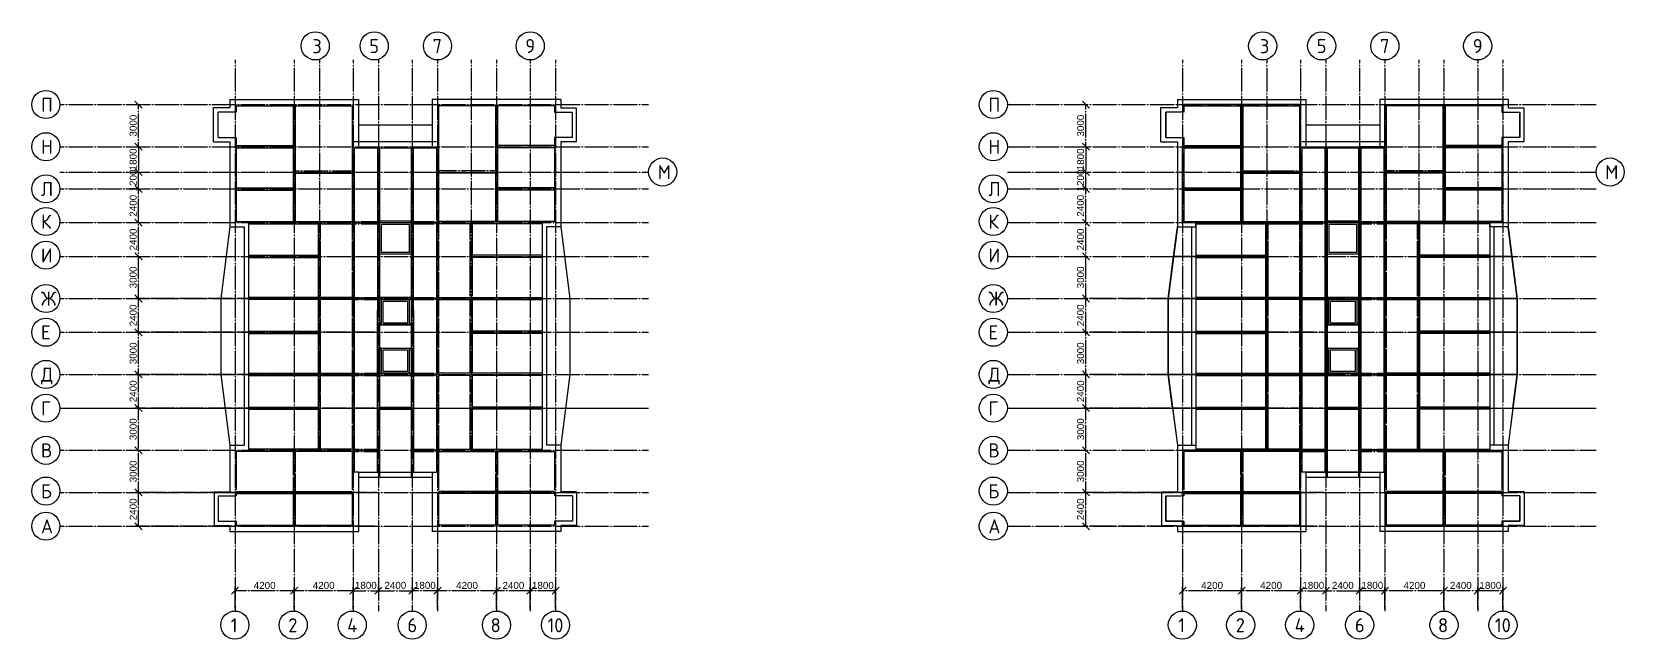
# Model space of a CAD drawing. Header units: millimetres. Extents: x -10810 to 173005, y -5940 to 37270.
# Drawn here: x 59693 to 173005, y -5940 to 37270 of the extents above; entities that cross this region are included whole.
import ezdxf

# ---------------------------------------------------------------- set-up
doc = ezdxf.new("R2010")
doc.units = ezdxf.units.MM
doc.linetypes.add('Штрих-пунктир', pattern=[24, 20, -1.5, 1, -1.5])
for name, color, linetype in [('Кровля', 92, 'Continuous'), ('Оси 2', 240, 'Continuous'), ('Стены', 40, 'Continuous')]:
    doc.layers.add(name, color=color, linetype=linetype)
doc.styles.add('GOST-2.304_Type-B', font='GOST Common.ttf')
doc.styles.get("Standard").update_dxf_attribs({"font": 'arial.ttf'})
doc.dimstyles.new('ISO-25', dxfattribs={"dimtxt": 2.5, "dimasz": 2.5, "dimexe": 1.25, "dimexo": 0.625, "dimtad": 1, "dimtxsty": 'Standard', "dimblk": 'OBLIQUE', "dimcen": 2.5, "dimadec": 0, "dimazin": 0, "dimtfac": 1, "dimtmove": 0, "dimatfit": 3, "dimfxl": 1, "dimarcsym": 0})

msp = doc.modelspace()

# ---------------------------------------------------------------- texts
at = {"layer": 'Оси 2', "linetype": 'Штрих-пунктир', "style": 'GOST-2.304_Type-B'}
for s, p in [('3', (79654.887, 35749.05)), ('5', (83707.304, 35760)), ('7', (88207.304, 35760)), ('9', (94807.304, 35760)), ('3', (147077.411, 35749.05)), ('5', (151129.828, 35760)), ('7', (155629.828, 35760)), ('9', (162229.828, 35760)), ('П', (60340, 31586.76)), ('П', (127762.524, 31586.76)), ('Н', (60340, 28586.76)), ('Н', (127762.524, 28586.76)), ('М', (104230, 26786.76)), ('М', (171652.524, 26786.76)), ('Л', (60340, 25586.76)), ('Л', (127762.524, 25586.76)), ('К', (60340, 23266.76)), ('К', (127762.524, 23266.76)), ('И', (60340, 20866.76)), ('И', (127762.524, 20866.76)), ('Ж', (60340, 17786.76)), ('Ж', (127762.524, 17786.76)), ('Е', (60340, 15386.76)), ('Е', (127762.524, 15386.76)), ('Д', (60340, 12386.76)), ('Д', (127762.524, 12386.76)), ('Г', (60340, 9986.76)), ('Г', (127762.524, 9986.76)), ('В', (60340, 6986.76)), ('В', (127762.524, 6986.76)), ('Б', (60340, 4086.76)), ('Б', (127762.524, 4086.76)), ('А', (60340, 1586.76)), ('А', (127762.524, 1586.76)), ('1', (73847.304, -5450)), ('2', (77941.726, -5450)), ('4', (82141.726, -5450)), ('6', (86421.726, -5450)), ('8', (92337.304, -5450)), ('10', (96387.304, -5450)), ('1', (141269.828, -5450)), ('2', (145364.25, -5450)), ('4', (149564.25, -5450)), ('6', (153844.25, -5450)), ('8', (159759.828, -5450)), ('10', (163809.828, -5450))]:
    msp.add_text(s, height=1000, dxfattribs=at).set_placement(p)

# ---------------------------------------------------------------- blocks, each defined once
blk = doc.blocks.new('_Oblique')
at = {"color": 0, "linetype": 'ByBlock', "lineweight": -2}
blk.add_line((-0.5, -0.5), (0.5, 0.5), dxfattribs=at)
blk = doc.blocks.new('*D22')
at = {"layer": 'Defpoints', "color": 0, "linetype": 'Штрих-пунктир'}
for p in [(74160, -2500), (74160, -3940), (78360, -3940)]:
    blk.add_point(p, dxfattribs=at)
at = {"layer": 'Оси 2', "color": 0, "linetype": 'Штрих-пунктир', "lineweight": -2}
for p, q in [((74160, -3815), (74160, -2250)), ((78360, -3815), (78360, -2250)), ((78360, -2500), (74160, -2500))]:
    blk.add_line(p, q, dxfattribs=at)
at = {"layer": 'Оси 2', "color": 0, "linetype": 'Штрих-пунктир', "lineweight": -2, "xscale": 500, "yscale": 500, "zscale": 500, "rotation": 180}
blk.add_blockref('_Oblique', (74160, -2500), dxfattribs=at)
at = {"layer": 'Оси 2', "color": 0, "linetype": 'Штрих-пунктир', "lineweight": -2, "xscale": 500, "yscale": 500, "zscale": 500}
blk.add_blockref('_Oblique', (78360, -2500), dxfattribs=at)
at = {"layer": 'Оси 2', "color": 0, "linetype": 'Штрих-пунктир', "insert": (76260, -2120), "char_height": 500, "attachment_point": 5}
blk.add_mtext('4200', dxfattribs=at)
blk = doc.blocks.new('*D23')
at = {"layer": 'Defpoints', "color": 0, "linetype": 'Штрих-пунктир'}
for p in [(78360, -2500), (78360, -3940), (82560, -3940)]:
    blk.add_point(p, dxfattribs=at)
at = {"layer": 'Оси 2', "color": 0, "linetype": 'Штрих-пунктир', "lineweight": -2}
for p, q in [((78360, -3815), (78360, -2250)), ((82560, -3815), (82560, -2250)), ((82560, -2500), (78360, -2500))]:
    blk.add_line(p, q, dxfattribs=at)
at = {"layer": 'Оси 2', "color": 0, "linetype": 'Штрих-пунктир', "lineweight": -2, "xscale": 500, "yscale": 500, "zscale": 500, "rotation": 180}
blk.add_blockref('_Oblique', (78360, -2500), dxfattribs=at)
at = {"layer": 'Оси 2', "color": 0, "linetype": 'Штрих-пунктир', "lineweight": -2, "xscale": 500, "yscale": 500, "zscale": 500}
blk.add_blockref('_Oblique', (82560, -2500), dxfattribs=at)
at = {"layer": 'Оси 2', "color": 0, "linetype": 'Штрих-пунктир', "insert": (80460, -2120), "char_height": 500, "attachment_point": 5}
blk.add_mtext('4200', dxfattribs=at)
blk = doc.blocks.new('*D24')
at = {"layer": 'Defpoints', "color": 0, "linetype": 'Штрих-пунктир'}
for p in [(88560, -2500), (88560, -3940), (92760, -3940)]:
    blk.add_point(p, dxfattribs=at)
at = {"layer": 'Оси 2', "color": 0, "linetype": 'Штрих-пунктир', "lineweight": -2}
for p, q in [((88560, -3815), (88560, -2250)), ((92760, -3815), (92760, -2250)), ((92760, -2500), (88560, -2500))]:
    blk.add_line(p, q, dxfattribs=at)
at = {"layer": 'Оси 2', "color": 0, "linetype": 'Штрих-пунктир', "lineweight": -2, "xscale": 500, "yscale": 500, "zscale": 500, "rotation": 180}
blk.add_blockref('_Oblique', (88560, -2500), dxfattribs=at)
at = {"layer": 'Оси 2', "color": 0, "linetype": 'Штрих-пунктир', "lineweight": -2, "xscale": 500, "yscale": 500, "zscale": 500}
blk.add_blockref('_Oblique', (92760, -2500), dxfattribs=at)
at = {"layer": 'Оси 2', "color": 0, "linetype": 'Штрих-пунктир', "insert": (90660, -2120), "char_height": 500, "attachment_point": 5}
blk.add_mtext('4200', dxfattribs=at)
blk = doc.blocks.new('*D25')
at = {"layer": 'Defpoints', "color": 0, "linetype": 'Штрих-пунктир'}
for p in [(92760, -2500), (92760, -3940), (95160, -3940)]:
    blk.add_point(p, dxfattribs=at)
at = {"layer": 'Оси 2', "color": 0, "linetype": 'Штрих-пунктир', "lineweight": -2}
for p, q in [((92760, -3815), (92760, -2250)), ((95160, -3815), (95160, -2250)), ((95160, -2500), (92760, -2500))]:
    blk.add_line(p, q, dxfattribs=at)
at = {"layer": 'Оси 2', "color": 0, "linetype": 'Штрих-пунктир', "lineweight": -2, "xscale": 500, "yscale": 500, "zscale": 500, "rotation": 180}
blk.add_blockref('_Oblique', (92760, -2500), dxfattribs=at)
at = {"layer": 'Оси 2', "color": 0, "linetype": 'Штрих-пунктир', "lineweight": -2, "xscale": 500, "yscale": 500, "zscale": 500}
blk.add_blockref('_Oblique', (95160, -2500), dxfattribs=at)
at = {"layer": 'Оси 2', "color": 0, "linetype": 'Штрих-пунктир', "insert": (93960, -2120), "char_height": 500, "attachment_point": 5}
blk.add_mtext('2400', dxfattribs=at)
blk = doc.blocks.new('*D26')
at = {"layer": 'Defpoints', "color": 0, "linetype": 'Штрих-пунктир'}
for p in [(95160, -2500), (95160, -3940), (96960, -3940)]:
    blk.add_point(p, dxfattribs=at)
at = {"layer": 'Оси 2', "color": 0, "linetype": 'Штрих-пунктир', "lineweight": -2}
for p, q in [((95160, -3815), (95160, -2250)), ((96960, -3815), (96960, -2250)), ((96960, -2500), (95160, -2500))]:
    blk.add_line(p, q, dxfattribs=at)
at = {"layer": 'Оси 2', "color": 0, "linetype": 'Штрих-пунктир', "lineweight": -2, "xscale": 500, "yscale": 500, "zscale": 500, "rotation": 180}
blk.add_blockref('_Oblique', (95160, -2500), dxfattribs=at)
at = {"layer": 'Оси 2', "color": 0, "linetype": 'Штрих-пунктир', "lineweight": -2, "xscale": 500, "yscale": 500, "zscale": 500}
blk.add_blockref('_Oblique', (96960, -2500), dxfattribs=at)
at = {"layer": 'Оси 2', "color": 0, "linetype": 'Штрих-пунктир', "insert": (96060, -2120), "char_height": 500, "attachment_point": 5}
blk.add_mtext('1800', dxfattribs=at)
blk = doc.blocks.new('*D27')
at = {"layer": 'Defpoints', "color": 0, "linetype": 'Штрих-пунктир'}
for p in [(67283, 4497), (84360, 4497), (84233, 2097)]:
    blk.add_point(p, dxfattribs=at)
at = {"layer": 'Оси 2', "color": 0, "linetype": 'Штрих-пунктир', "lineweight": -2}
for p, q in [((84235, 4497), (67033, 4497)), ((67283, 2097), (67283, 4497)), ((84108, 2097), (67033, 2097))]:
    blk.add_line(p, q, dxfattribs=at)
at = {"layer": 'Оси 2', "color": 0, "linetype": 'Штрих-пунктир', "lineweight": -2, "xscale": 500, "yscale": 500, "zscale": 500}
for p, rotation in [((67283, 4497), 90), ((67283, 2097), 270)]:
    blk.add_blockref('_Oblique', p, dxfattribs=dict(at, rotation=rotation))
at = {"layer": 'Оси 2', "color": 0, "linetype": 'Штрих-пунктир', "insert": (66902, 3297), "char_height": 500, "attachment_point": 5, "rotation": 90}
blk.add_mtext('2400', dxfattribs=at)
blk = doc.blocks.new('*D28')
at = {"layer": 'Defpoints', "color": 0, "linetype": 'Штрих-пунктир'}
for p in [(67283, 12897), (84233, 12897), (84233, 10497)]:
    blk.add_point(p, dxfattribs=at)
at = {"layer": 'Оси 2', "color": 0, "linetype": 'Штрих-пунктир', "lineweight": -2}
for p, q in [((84108, 12897), (67033, 12897)), ((67283, 10497), (67283, 12897)), ((84108, 10497), (67033, 10497))]:
    blk.add_line(p, q, dxfattribs=at)
at = {"layer": 'Оси 2', "color": 0, "linetype": 'Штрих-пунктир', "lineweight": -2, "xscale": 500, "yscale": 500, "zscale": 500}
for p, rotation in [((67283, 12897), 90), ((67283, 10497), 270)]:
    blk.add_blockref('_Oblique', p, dxfattribs=dict(at, rotation=rotation))
at = {"layer": 'Оси 2', "color": 0, "linetype": 'Штрих-пунктир', "insert": (66902, 11697), "char_height": 500, "attachment_point": 5, "rotation": 90}
blk.add_mtext('2400', dxfattribs=at)
blk = doc.blocks.new('*D29')
at = {"layer": 'Defpoints', "color": 0, "linetype": 'Штрих-пунктир'}
for p in [(67283, 15897), (84233, 15897), (84233, 12897)]:
    blk.add_point(p, dxfattribs=at)
at = {"layer": 'Оси 2', "color": 0, "linetype": 'Штрих-пунктир', "lineweight": -2}
for p, q in [((84108, 15897), (67033, 15897)), ((67283, 12897), (67283, 15897)), ((84108, 12897), (67033, 12897))]:
    blk.add_line(p, q, dxfattribs=at)
at = {"layer": 'Оси 2', "color": 0, "linetype": 'Штрих-пунктир', "lineweight": -2, "xscale": 500, "yscale": 500, "zscale": 500}
for p, rotation in [((67283, 15897), 90), ((67283, 12897), 270)]:
    blk.add_blockref('_Oblique', p, dxfattribs=dict(at, rotation=rotation))
at = {"layer": 'Оси 2', "color": 0, "linetype": 'Штрих-пунктир', "insert": (66902, 14397), "char_height": 500, "attachment_point": 5, "rotation": 90}
blk.add_mtext('3000', dxfattribs=at)
blk = doc.blocks.new('*D30')
at = {"layer": 'Defpoints', "color": 0, "linetype": 'Штрих-пунктир'}
for p in [(67283, 18297), (84233, 18297), (84233, 15897)]:
    blk.add_point(p, dxfattribs=at)
at = {"layer": 'Оси 2', "color": 0, "linetype": 'Штрих-пунктир', "lineweight": -2}
for p, q in [((84108, 18297), (67033, 18297)), ((67283, 15897), (67283, 18297)), ((84108, 15897), (67033, 15897))]:
    blk.add_line(p, q, dxfattribs=at)
at = {"layer": 'Оси 2', "color": 0, "linetype": 'Штрих-пунктир', "lineweight": -2, "xscale": 500, "yscale": 500, "zscale": 500}
for p, rotation in [((67283, 18297), 90), ((67283, 15897), 270)]:
    blk.add_blockref('_Oblique', p, dxfattribs=dict(at, rotation=rotation))
at = {"layer": 'Оси 2', "color": 0, "linetype": 'Штрих-пунктир', "insert": (66902, 17097), "char_height": 500, "attachment_point": 5, "rotation": 90}
blk.add_mtext('2400', dxfattribs=at)
blk = doc.blocks.new('*D31')
at = {"layer": 'Defpoints', "color": 0, "linetype": 'Штрих-пунктир'}
for p in [(82560, -2504), (84360, -2496), (84360, -2504)]:
    blk.add_point(p, dxfattribs=at)
at = {"layer": 'Оси 2', "color": 0, "linetype": 'Штрих-пунктир', "lineweight": -2}
for p, q in [((82560, -2379), (82560, -2246)), ((84360, -2379), (84360, -2246)), ((82560, -2496), (84360, -2496))]:
    blk.add_line(p, q, dxfattribs=at)
at = {"layer": 'Оси 2', "color": 0, "linetype": 'Штрих-пунктир', "lineweight": -2, "xscale": 500, "yscale": 500, "zscale": 500, "rotation": 180}
blk.add_blockref('_Oblique', (82560, -2496), dxfattribs=at)
at = {"layer": 'Оси 2', "color": 0, "linetype": 'Штрих-пунктир', "lineweight": -2, "xscale": 500, "yscale": 500, "zscale": 500}
blk.add_blockref('_Oblique', (84360, -2496), dxfattribs=at)
at = {"layer": 'Оси 2', "color": 0, "linetype": 'Штрих-пунктир', "insert": (83460, -2116), "char_height": 500, "attachment_point": 5}
blk.add_mtext('1800', dxfattribs=at)
blk = doc.blocks.new('*D32')
at = {"layer": 'Defpoints', "color": 0, "linetype": 'Штрих-пунктир'}
for p in [(84360, -2496), (86760, -2496), (86760, -2496)]:
    blk.add_point(p, dxfattribs=at)
at = {"layer": 'Оси 2', "color": 0, "linetype": 'Штрих-пунктир', "lineweight": -2}
for p, q in [((84360, -2371), (84360, -2246)), ((86760, -2371), (86760, -2246)), ((84360, -2496), (86760, -2496))]:
    blk.add_line(p, q, dxfattribs=at)
at = {"layer": 'Оси 2', "color": 0, "linetype": 'Штрих-пунктир', "lineweight": -2, "xscale": 500, "yscale": 500, "zscale": 500, "rotation": 180}
blk.add_blockref('_Oblique', (84360, -2496), dxfattribs=at)
at = {"layer": 'Оси 2', "color": 0, "linetype": 'Штрих-пунктир', "lineweight": -2, "xscale": 500, "yscale": 500, "zscale": 500}
blk.add_blockref('_Oblique', (86760, -2496), dxfattribs=at)
at = {"layer": 'Оси 2', "color": 0, "linetype": 'Штрих-пунктир', "insert": (85560, -2116), "char_height": 500, "attachment_point": 5}
blk.add_mtext('2400', dxfattribs=at)
blk = doc.blocks.new('*D33')
at = {"layer": 'Defpoints', "color": 0, "linetype": 'Штрих-пунктир'}
for p in [(86760, -2496), (86760, -2500), (88560, -2500)]:
    blk.add_point(p, dxfattribs=at)
at = {"layer": 'Оси 2', "color": 0, "linetype": 'Штрих-пунктир', "lineweight": -2}
for p, q in [((86760, -2375), (86760, -2246)), ((88560, -2375), (88560, -2246)), ((88560, -2496), (86760, -2496))]:
    blk.add_line(p, q, dxfattribs=at)
at = {"layer": 'Оси 2', "color": 0, "linetype": 'Штрих-пунктир', "lineweight": -2, "xscale": 500, "yscale": 500, "zscale": 500, "rotation": 180}
blk.add_blockref('_Oblique', (86760, -2496), dxfattribs=at)
at = {"layer": 'Оси 2', "color": 0, "linetype": 'Штрих-пунктир', "lineweight": -2, "xscale": 500, "yscale": 500, "zscale": 500}
blk.add_blockref('_Oblique', (88560, -2496), dxfattribs=at)
at = {"layer": 'Оси 2', "color": 0, "linetype": 'Штрих-пунктир', "insert": (87660, -2116), "char_height": 500, "attachment_point": 5}
blk.add_mtext('1800', dxfattribs=at)
blk = doc.blocks.new('*D34')
at = {"layer": 'Defpoints', "color": 0, "linetype": 'Штрих-пунктир'}
for p in [(67283, 7497), (67283, 7497), (67283, 4497)]:
    blk.add_point(p, dxfattribs=at)
at = {"layer": 'Оси 2', "color": 0, "linetype": 'Штрих-пунктир', "lineweight": -2}
for p, q in [((67283, 4497), (67283, 7497)), ((67408, 7497), (67533, 7497)), ((67408, 4497), (67533, 4497))]:
    blk.add_line(p, q, dxfattribs=at)
at = {"layer": 'Оси 2', "color": 0, "linetype": 'Штрих-пунктир', "lineweight": -2, "xscale": 500, "yscale": 500, "zscale": 500}
for p, rotation in [((67283, 7497), 90), ((67283, 4497), 270)]:
    blk.add_blockref('_Oblique', p, dxfattribs=dict(at, rotation=rotation))
at = {"layer": 'Оси 2', "color": 0, "linetype": 'Штрих-пунктир', "insert": (66902, 5997), "char_height": 500, "attachment_point": 5, "rotation": 90}
blk.add_mtext('3000', dxfattribs=at)
blk = doc.blocks.new('*D35')
at = {"layer": 'Defpoints', "color": 0, "linetype": 'Штрих-пунктир'}
for p in [(67283, 10497), (67283, 10497), (67283, 7497)]:
    blk.add_point(p, dxfattribs=at)
at = {"layer": 'Оси 2', "color": 0, "linetype": 'Штрих-пунктир', "lineweight": -2}
for p, q in [((67283, 7497), (67283, 10497)), ((67408, 10497), (67533, 10497)), ((67408, 7497), (67533, 7497))]:
    blk.add_line(p, q, dxfattribs=at)
at = {"layer": 'Оси 2', "color": 0, "linetype": 'Штрих-пунктир', "lineweight": -2, "xscale": 500, "yscale": 500, "zscale": 500}
for p, rotation in [((67283, 10497), 90), ((67283, 7497), 270)]:
    blk.add_blockref('_Oblique', p, dxfattribs=dict(at, rotation=rotation))
at = {"layer": 'Оси 2', "color": 0, "linetype": 'Штрих-пунктир', "insert": (66902, 8997), "char_height": 500, "attachment_point": 5, "rotation": 90}
blk.add_mtext('3000', dxfattribs=at)
blk = doc.blocks.new('*D36')
at = {"layer": 'Defpoints', "color": 0, "linetype": 'Штрих-пунктир'}
for p in [(67283, 21297), (67283, 21297), (67283, 18297)]:
    blk.add_point(p, dxfattribs=at)
at = {"layer": 'Оси 2', "color": 0, "linetype": 'Штрих-пунктир', "lineweight": -2}
for p, q in [((67283, 18297), (67283, 21297)), ((67408, 21297), (67533, 21297)), ((67408, 18297), (67533, 18297))]:
    blk.add_line(p, q, dxfattribs=at)
at = {"layer": 'Оси 2', "color": 0, "linetype": 'Штрих-пунктир', "lineweight": -2, "xscale": 500, "yscale": 500, "zscale": 500}
for p, rotation in [((67283, 21297), 90), ((67283, 18297), 270)]:
    blk.add_blockref('_Oblique', p, dxfattribs=dict(at, rotation=rotation))
at = {"layer": 'Оси 2', "color": 0, "linetype": 'Штрих-пунктир', "insert": (66902, 19797), "char_height": 500, "attachment_point": 5, "rotation": 90}
blk.add_mtext('3000', dxfattribs=at)
blk = doc.blocks.new('*D37')
at = {"layer": 'Defpoints', "color": 0, "linetype": 'Штрих-пунктир'}
for p in [(67283, 23697), (67283, 23697), (67283, 21297)]:
    blk.add_point(p, dxfattribs=at)
at = {"layer": 'Оси 2', "color": 0, "linetype": 'Штрих-пунктир', "lineweight": -2}
for p, q in [((67283, 21297), (67283, 23697)), ((67408, 23697), (67533, 23697)), ((67408, 21297), (67533, 21297))]:
    blk.add_line(p, q, dxfattribs=at)
at = {"layer": 'Оси 2', "color": 0, "linetype": 'Штрих-пунктир', "lineweight": -2, "xscale": 500, "yscale": 500, "zscale": 500}
for p, rotation in [((67283, 23697), 90), ((67283, 21297), 270)]:
    blk.add_blockref('_Oblique', p, dxfattribs=dict(at, rotation=rotation))
at = {"layer": 'Оси 2', "color": 0, "linetype": 'Штрих-пунктир', "insert": (66902, 22497), "char_height": 500, "attachment_point": 5, "rotation": 90}
blk.add_mtext('2400', dxfattribs=at)
blk = doc.blocks.new('*D38')
at = {"layer": 'Defpoints', "color": 0, "linetype": 'Штрих-пунктир'}
for p in [(67283, 26097), (67283, 26097), (67283, 23697)]:
    blk.add_point(p, dxfattribs=at)
at = {"layer": 'Оси 2', "color": 0, "linetype": 'Штрих-пунктир', "lineweight": -2}
for p, q in [((67283, 23697), (67283, 26097)), ((67408, 26097), (67533, 26097)), ((67408, 23697), (67533, 23697))]:
    blk.add_line(p, q, dxfattribs=at)
at = {"layer": 'Оси 2', "color": 0, "linetype": 'Штрих-пунктир', "lineweight": -2, "xscale": 500, "yscale": 500, "zscale": 500}
for p, rotation in [((67283, 26097), 90), ((67283, 23697), 270)]:
    blk.add_blockref('_Oblique', p, dxfattribs=dict(at, rotation=rotation))
at = {"layer": 'Оси 2', "color": 0, "linetype": 'Штрих-пунктир', "insert": (66902, 24897), "char_height": 500, "attachment_point": 5, "rotation": 90}
blk.add_mtext('2400', dxfattribs=at)
blk = doc.blocks.new('*D39')
at = {"layer": 'Defpoints', "color": 0, "linetype": 'Штрих-пунктир'}
for p in [(67283, 32097), (67283, 32097), (67283, 29097)]:
    blk.add_point(p, dxfattribs=at)
at = {"layer": 'Оси 2', "color": 0, "linetype": 'Штрих-пунктир', "lineweight": -2}
for p, q in [((67283, 29097), (67283, 32097)), ((67408, 32097), (67533, 32097)), ((67408, 29097), (67533, 29097))]:
    blk.add_line(p, q, dxfattribs=at)
at = {"layer": 'Оси 2', "color": 0, "linetype": 'Штрих-пунктир', "lineweight": -2, "xscale": 500, "yscale": 500, "zscale": 500}
for p, rotation in [((67283, 32097), 90), ((67283, 29097), 270)]:
    blk.add_blockref('_Oblique', p, dxfattribs=dict(at, rotation=rotation))
at = {"layer": 'Оси 2', "color": 0, "linetype": 'Штрих-пунктир', "insert": (66902, 30597), "char_height": 500, "attachment_point": 5, "rotation": 90}
blk.add_mtext('3000', dxfattribs=at)
blk = doc.blocks.new('*D40')
at = {"layer": 'Defpoints', "color": 0, "linetype": 'Штрих-пунктир'}
for p in [(67279, 29097), (67279, 27297), (67283, 27297)]:
    blk.add_point(p, dxfattribs=at)
at = {"layer": 'Оси 2', "color": 0, "linetype": 'Штрих-пунктир', "lineweight": -2}
for p, q in [((67283, 29097), (67283, 27297)), ((67404, 29097), (67533, 29097)), ((67404, 27297), (67533, 27297))]:
    blk.add_line(p, q, dxfattribs=at)
at = {"layer": 'Оси 2', "color": 0, "linetype": 'Штрих-пунктир', "lineweight": -2, "xscale": 500, "yscale": 500, "zscale": 500}
for p, rotation in [((67283, 29097), 90), ((67283, 27297), 270)]:
    blk.add_blockref('_Oblique', p, dxfattribs=dict(at, rotation=rotation))
at = {"layer": 'Оси 2', "color": 0, "linetype": 'Штрих-пунктир', "insert": (66902, 28197), "char_height": 500, "attachment_point": 5, "rotation": 90}
blk.add_mtext('1800', dxfattribs=at)
blk = doc.blocks.new('*D41')
at = {"layer": 'Defpoints', "color": 0, "linetype": 'Штрих-пунктир'}
for p in [(67283, 27297), (67283, 27297), (67283, 26097)]:
    blk.add_point(p, dxfattribs=at)
at = {"layer": 'Оси 2', "color": 0, "linetype": 'Штрих-пунктир', "lineweight": -2}
for p, q in [((67283, 26097), (67283, 27297)), ((67408, 27297), (67533, 27297)), ((67408, 26097), (67533, 26097))]:
    blk.add_line(p, q, dxfattribs=at)
at = {"layer": 'Оси 2', "color": 0, "linetype": 'Штрих-пунктир', "lineweight": -2, "xscale": 500, "yscale": 500, "zscale": 500}
for p, rotation in [((67283, 27297), 90), ((67283, 26097), 270)]:
    blk.add_blockref('_Oblique', p, dxfattribs=dict(at, rotation=rotation))
at = {"layer": 'Оси 2', "color": 0, "linetype": 'Штрих-пунктир', "insert": (66902, 26697), "char_height": 500, "attachment_point": 5, "rotation": 90}
blk.add_mtext('1200', dxfattribs=at)
blk = doc.blocks.new('*D42')
at = {"layer": 'Defpoints', "color": 0, "linetype": 'Штрих-пунктир'}
for p in [(141583, -2500), (141583, -3940), (145783, -3940)]:
    blk.add_point(p, dxfattribs=at)
at = {"layer": 'Оси 2', "color": 0, "linetype": 'Штрих-пунктир', "lineweight": -2}
for p, q in [((141583, -3815), (141583, -2250)), ((145783, -3815), (145783, -2250)), ((145783, -2500), (141583, -2500))]:
    blk.add_line(p, q, dxfattribs=at)
at = {"layer": 'Оси 2', "color": 0, "linetype": 'Штрих-пунктир', "lineweight": -2, "xscale": 500, "yscale": 500, "zscale": 500, "rotation": 180}
blk.add_blockref('_Oblique', (141583, -2500), dxfattribs=at)
at = {"layer": 'Оси 2', "color": 0, "linetype": 'Штрих-пунктир', "lineweight": -2, "xscale": 500, "yscale": 500, "zscale": 500}
blk.add_blockref('_Oblique', (145783, -2500), dxfattribs=at)
at = {"layer": 'Оси 2', "color": 0, "linetype": 'Штрих-пунктир', "insert": (143683, -2120), "char_height": 500, "attachment_point": 5}
blk.add_mtext('4200', dxfattribs=at)
blk = doc.blocks.new('*D43')
at = {"layer": 'Defpoints', "color": 0, "linetype": 'Штрих-пунктир'}
for p in [(145783, -2500), (145783, -3940), (149983, -3940)]:
    blk.add_point(p, dxfattribs=at)
at = {"layer": 'Оси 2', "color": 0, "linetype": 'Штрих-пунктир', "lineweight": -2}
for p, q in [((145783, -3815), (145783, -2250)), ((149983, -3815), (149983, -2250)), ((149983, -2500), (145783, -2500))]:
    blk.add_line(p, q, dxfattribs=at)
at = {"layer": 'Оси 2', "color": 0, "linetype": 'Штрих-пунктир', "lineweight": -2, "xscale": 500, "yscale": 500, "zscale": 500, "rotation": 180}
blk.add_blockref('_Oblique', (145783, -2500), dxfattribs=at)
at = {"layer": 'Оси 2', "color": 0, "linetype": 'Штрих-пунктир', "lineweight": -2, "xscale": 500, "yscale": 500, "zscale": 500}
blk.add_blockref('_Oblique', (149983, -2500), dxfattribs=at)
at = {"layer": 'Оси 2', "color": 0, "linetype": 'Штрих-пунктир', "insert": (147883, -2120), "char_height": 500, "attachment_point": 5}
blk.add_mtext('4200', dxfattribs=at)
blk = doc.blocks.new('*D44')
at = {"layer": 'Defpoints', "color": 0, "linetype": 'Штрих-пунктир'}
for p in [(155983, -2500), (155983, -3940), (160183, -3940)]:
    blk.add_point(p, dxfattribs=at)
at = {"layer": 'Оси 2', "color": 0, "linetype": 'Штрих-пунктир', "lineweight": -2}
for p, q in [((155983, -3815), (155983, -2250)), ((160183, -3815), (160183, -2250)), ((160183, -2500), (155983, -2500))]:
    blk.add_line(p, q, dxfattribs=at)
at = {"layer": 'Оси 2', "color": 0, "linetype": 'Штрих-пунктир', "lineweight": -2, "xscale": 500, "yscale": 500, "zscale": 500, "rotation": 180}
blk.add_blockref('_Oblique', (155983, -2500), dxfattribs=at)
at = {"layer": 'Оси 2', "color": 0, "linetype": 'Штрих-пунктир', "lineweight": -2, "xscale": 500, "yscale": 500, "zscale": 500}
blk.add_blockref('_Oblique', (160183, -2500), dxfattribs=at)
at = {"layer": 'Оси 2', "color": 0, "linetype": 'Штрих-пунктир', "insert": (158083, -2120), "char_height": 500, "attachment_point": 5}
blk.add_mtext('4200', dxfattribs=at)
blk = doc.blocks.new('*D45')
at = {"layer": 'Defpoints', "color": 0, "linetype": 'Штрих-пунктир'}
for p in [(160183, -2500), (160183, -3940), (162583, -3940)]:
    blk.add_point(p, dxfattribs=at)
at = {"layer": 'Оси 2', "color": 0, "linetype": 'Штрих-пунктир', "lineweight": -2}
for p, q in [((160183, -3815), (160183, -2250)), ((162583, -3815), (162583, -2250)), ((162583, -2500), (160183, -2500))]:
    blk.add_line(p, q, dxfattribs=at)
at = {"layer": 'Оси 2', "color": 0, "linetype": 'Штрих-пунктир', "lineweight": -2, "xscale": 500, "yscale": 500, "zscale": 500, "rotation": 180}
blk.add_blockref('_Oblique', (160183, -2500), dxfattribs=at)
at = {"layer": 'Оси 2', "color": 0, "linetype": 'Штрих-пунктир', "lineweight": -2, "xscale": 500, "yscale": 500, "zscale": 500}
blk.add_blockref('_Oblique', (162583, -2500), dxfattribs=at)
at = {"layer": 'Оси 2', "color": 0, "linetype": 'Штрих-пунктир', "insert": (161383, -2120), "char_height": 500, "attachment_point": 5}
blk.add_mtext('2400', dxfattribs=at)
blk = doc.blocks.new('*D46')
at = {"layer": 'Defpoints', "color": 0, "linetype": 'Штрих-пунктир'}
for p in [(162583, -2500), (162583, -3940), (164383, -3940)]:
    blk.add_point(p, dxfattribs=at)
at = {"layer": 'Оси 2', "color": 0, "linetype": 'Штрих-пунктир', "lineweight": -2}
for p, q in [((162583, -3815), (162583, -2250)), ((164383, -3815), (164383, -2250)), ((164383, -2500), (162583, -2500))]:
    blk.add_line(p, q, dxfattribs=at)
at = {"layer": 'Оси 2', "color": 0, "linetype": 'Штрих-пунктир', "lineweight": -2, "xscale": 500, "yscale": 500, "zscale": 500, "rotation": 180}
blk.add_blockref('_Oblique', (162583, -2500), dxfattribs=at)
at = {"layer": 'Оси 2', "color": 0, "linetype": 'Штрих-пунктир', "lineweight": -2, "xscale": 500, "yscale": 500, "zscale": 500}
blk.add_blockref('_Oblique', (164383, -2500), dxfattribs=at)
at = {"layer": 'Оси 2', "color": 0, "linetype": 'Штрих-пунктир', "insert": (163483, -2120), "char_height": 500, "attachment_point": 5}
blk.add_mtext('1800', dxfattribs=at)
blk = doc.blocks.new('*D47')
at = {"layer": 'Defpoints', "color": 0, "linetype": 'Штрих-пунктир'}
for p in [(134705, 4497), (151783, 4497), (151655, 2097)]:
    blk.add_point(p, dxfattribs=at)
at = {"layer": 'Оси 2', "color": 0, "linetype": 'Штрих-пунктир', "lineweight": -2}
for p, q in [((151658, 4497), (134455, 4497)), ((134705, 2097), (134705, 4497)), ((151530, 2097), (134455, 2097))]:
    blk.add_line(p, q, dxfattribs=at)
at = {"layer": 'Оси 2', "color": 0, "linetype": 'Штрих-пунктир', "lineweight": -2, "xscale": 500, "yscale": 500, "zscale": 500}
for p, rotation in [((134705, 4497), 90), ((134705, 2097), 270)]:
    blk.add_blockref('_Oblique', p, dxfattribs=dict(at, rotation=rotation))
at = {"layer": 'Оси 2', "color": 0, "linetype": 'Штрих-пунктир', "insert": (134325, 3297), "char_height": 500, "attachment_point": 5, "rotation": 90}
blk.add_mtext('2400', dxfattribs=at)
blk = doc.blocks.new('*D48')
at = {"layer": 'Defpoints', "color": 0, "linetype": 'Штрих-пунктир'}
for p in [(134705, 12897), (151655, 12897), (151655, 10497)]:
    blk.add_point(p, dxfattribs=at)
at = {"layer": 'Оси 2', "color": 0, "linetype": 'Штрих-пунктир', "lineweight": -2}
for p, q in [((151530, 12897), (134455, 12897)), ((134705, 10497), (134705, 12897)), ((151530, 10497), (134455, 10497))]:
    blk.add_line(p, q, dxfattribs=at)
at = {"layer": 'Оси 2', "color": 0, "linetype": 'Штрих-пунктир', "lineweight": -2, "xscale": 500, "yscale": 500, "zscale": 500}
for p, rotation in [((134705, 12897), 90), ((134705, 10497), 270)]:
    blk.add_blockref('_Oblique', p, dxfattribs=dict(at, rotation=rotation))
at = {"layer": 'Оси 2', "color": 0, "linetype": 'Штрих-пунктир', "insert": (134325, 11697), "char_height": 500, "attachment_point": 5, "rotation": 90}
blk.add_mtext('2400', dxfattribs=at)
blk = doc.blocks.new('*D49')
at = {"layer": 'Defpoints', "color": 0, "linetype": 'Штрих-пунктир'}
for p in [(134705, 15897), (151655, 15897), (151655, 12897)]:
    blk.add_point(p, dxfattribs=at)
at = {"layer": 'Оси 2', "color": 0, "linetype": 'Штрих-пунктир', "lineweight": -2}
for p, q in [((151530, 15897), (134455, 15897)), ((134705, 12897), (134705, 15897)), ((151530, 12897), (134455, 12897))]:
    blk.add_line(p, q, dxfattribs=at)
at = {"layer": 'Оси 2', "color": 0, "linetype": 'Штрих-пунктир', "lineweight": -2, "xscale": 500, "yscale": 500, "zscale": 500}
for p, rotation in [((134705, 15897), 90), ((134705, 12897), 270)]:
    blk.add_blockref('_Oblique', p, dxfattribs=dict(at, rotation=rotation))
at = {"layer": 'Оси 2', "color": 0, "linetype": 'Штрих-пунктир', "insert": (134325, 14397), "char_height": 500, "attachment_point": 5, "rotation": 90}
blk.add_mtext('3000', dxfattribs=at)
blk = doc.blocks.new('*D50')
at = {"layer": 'Defpoints', "color": 0, "linetype": 'Штрих-пунктир'}
for p in [(134705, 18297), (151655, 18297), (151655, 15897)]:
    blk.add_point(p, dxfattribs=at)
at = {"layer": 'Оси 2', "color": 0, "linetype": 'Штрих-пунктир', "lineweight": -2}
for p, q in [((151530, 18297), (134455, 18297)), ((134705, 15897), (134705, 18297)), ((151530, 15897), (134455, 15897))]:
    blk.add_line(p, q, dxfattribs=at)
at = {"layer": 'Оси 2', "color": 0, "linetype": 'Штрих-пунктир', "lineweight": -2, "xscale": 500, "yscale": 500, "zscale": 500}
for p, rotation in [((134705, 18297), 90), ((134705, 15897), 270)]:
    blk.add_blockref('_Oblique', p, dxfattribs=dict(at, rotation=rotation))
at = {"layer": 'Оси 2', "color": 0, "linetype": 'Штрих-пунктир', "insert": (134325, 17097), "char_height": 500, "attachment_point": 5, "rotation": 90}
blk.add_mtext('2400', dxfattribs=at)
blk = doc.blocks.new('*D51')
at = {"layer": 'Defpoints', "color": 0, "linetype": 'Штрих-пунктир'}
for p in [(149983, -2504), (151783, -2496), (151783, -2504)]:
    blk.add_point(p, dxfattribs=at)
at = {"layer": 'Оси 2', "color": 0, "linetype": 'Штрих-пунктир', "lineweight": -2}
for p, q in [((149983, -2379), (149983, -2246)), ((151783, -2379), (151783, -2246)), ((149983, -2496), (151783, -2496))]:
    blk.add_line(p, q, dxfattribs=at)
at = {"layer": 'Оси 2', "color": 0, "linetype": 'Штрих-пунктир', "lineweight": -2, "xscale": 500, "yscale": 500, "zscale": 500, "rotation": 180}
blk.add_blockref('_Oblique', (149983, -2496), dxfattribs=at)
at = {"layer": 'Оси 2', "color": 0, "linetype": 'Штрих-пунктир', "lineweight": -2, "xscale": 500, "yscale": 500, "zscale": 500}
blk.add_blockref('_Oblique', (151783, -2496), dxfattribs=at)
at = {"layer": 'Оси 2', "color": 0, "linetype": 'Штрих-пунктир', "insert": (150883, -2116), "char_height": 500, "attachment_point": 5}
blk.add_mtext('1800', dxfattribs=at)
blk = doc.blocks.new('*D52')
at = {"layer": 'Defpoints', "color": 0, "linetype": 'Штрих-пунктир'}
for p in [(151783, -2496), (154183, -2496), (154183, -2496)]:
    blk.add_point(p, dxfattribs=at)
at = {"layer": 'Оси 2', "color": 0, "linetype": 'Штрих-пунктир', "lineweight": -2}
for p, q in [((151783, -2371), (151783, -2246)), ((154183, -2371), (154183, -2246)), ((151783, -2496), (154183, -2496))]:
    blk.add_line(p, q, dxfattribs=at)
at = {"layer": 'Оси 2', "color": 0, "linetype": 'Штрих-пунктир', "lineweight": -2, "xscale": 500, "yscale": 500, "zscale": 500, "rotation": 180}
blk.add_blockref('_Oblique', (151783, -2496), dxfattribs=at)
at = {"layer": 'Оси 2', "color": 0, "linetype": 'Штрих-пунктир', "lineweight": -2, "xscale": 500, "yscale": 500, "zscale": 500}
blk.add_blockref('_Oblique', (154183, -2496), dxfattribs=at)
at = {"layer": 'Оси 2', "color": 0, "linetype": 'Штрих-пунктир', "insert": (152983, -2116), "char_height": 500, "attachment_point": 5}
blk.add_mtext('2400', dxfattribs=at)
blk = doc.blocks.new('*D53')
at = {"layer": 'Defpoints', "color": 0, "linetype": 'Штрих-пунктир'}
for p in [(154183, -2496), (154183, -2500), (155983, -2500)]:
    blk.add_point(p, dxfattribs=at)
at = {"layer": 'Оси 2', "color": 0, "linetype": 'Штрих-пунктир', "lineweight": -2}
for p, q in [((154183, -2375), (154183, -2246)), ((155983, -2375), (155983, -2246)), ((155983, -2496), (154183, -2496))]:
    blk.add_line(p, q, dxfattribs=at)
at = {"layer": 'Оси 2', "color": 0, "linetype": 'Штрих-пунктир', "lineweight": -2, "xscale": 500, "yscale": 500, "zscale": 500, "rotation": 180}
blk.add_blockref('_Oblique', (154183, -2496), dxfattribs=at)
at = {"layer": 'Оси 2', "color": 0, "linetype": 'Штрих-пунктир', "lineweight": -2, "xscale": 500, "yscale": 500, "zscale": 500}
blk.add_blockref('_Oblique', (155983, -2496), dxfattribs=at)
at = {"layer": 'Оси 2', "color": 0, "linetype": 'Штрих-пунктир', "insert": (155083, -2116), "char_height": 500, "attachment_point": 5}
blk.add_mtext('1800', dxfattribs=at)
blk = doc.blocks.new('*D54')
at = {"layer": 'Defpoints', "color": 0, "linetype": 'Штрих-пунктир'}
for p in [(134705, 7497), (134705, 7497), (134705, 4497)]:
    blk.add_point(p, dxfattribs=at)
at = {"layer": 'Оси 2', "color": 0, "linetype": 'Штрих-пунктир', "lineweight": -2}
for p, q in [((134705, 4497), (134705, 7497)), ((134830, 7497), (134955, 7497)), ((134830, 4497), (134955, 4497))]:
    blk.add_line(p, q, dxfattribs=at)
at = {"layer": 'Оси 2', "color": 0, "linetype": 'Штрих-пунктир', "lineweight": -2, "xscale": 500, "yscale": 500, "zscale": 500}
for p, rotation in [((134705, 7497), 90), ((134705, 4497), 270)]:
    blk.add_blockref('_Oblique', p, dxfattribs=dict(at, rotation=rotation))
at = {"layer": 'Оси 2', "color": 0, "linetype": 'Штрих-пунктир', "insert": (134325, 5997), "char_height": 500, "attachment_point": 5, "rotation": 90}
blk.add_mtext('3000', dxfattribs=at)
blk = doc.blocks.new('*D55')
at = {"layer": 'Defpoints', "color": 0, "linetype": 'Штрих-пунктир'}
for p in [(134705, 10497), (134705, 10497), (134705, 7497)]:
    blk.add_point(p, dxfattribs=at)
at = {"layer": 'Оси 2', "color": 0, "linetype": 'Штрих-пунктир', "lineweight": -2}
for p, q in [((134705, 7497), (134705, 10497)), ((134830, 10497), (134955, 10497)), ((134830, 7497), (134955, 7497))]:
    blk.add_line(p, q, dxfattribs=at)
at = {"layer": 'Оси 2', "color": 0, "linetype": 'Штрих-пунктир', "lineweight": -2, "xscale": 500, "yscale": 500, "zscale": 500}
for p, rotation in [((134705, 10497), 90), ((134705, 7497), 270)]:
    blk.add_blockref('_Oblique', p, dxfattribs=dict(at, rotation=rotation))
at = {"layer": 'Оси 2', "color": 0, "linetype": 'Штрих-пунктир', "insert": (134325, 8997), "char_height": 500, "attachment_point": 5, "rotation": 90}
blk.add_mtext('3000', dxfattribs=at)
blk = doc.blocks.new('*D56')
at = {"layer": 'Defpoints', "color": 0, "linetype": 'Штрих-пунктир'}
for p in [(134705, 21297), (134705, 21297), (134705, 18297)]:
    blk.add_point(p, dxfattribs=at)
at = {"layer": 'Оси 2', "color": 0, "linetype": 'Штрих-пунктир', "lineweight": -2}
for p, q in [((134705, 18297), (134705, 21297)), ((134830, 21297), (134955, 21297)), ((134830, 18297), (134955, 18297))]:
    blk.add_line(p, q, dxfattribs=at)
at = {"layer": 'Оси 2', "color": 0, "linetype": 'Штрих-пунктир', "lineweight": -2, "xscale": 500, "yscale": 500, "zscale": 500}
for p, rotation in [((134705, 21297), 90), ((134705, 18297), 270)]:
    blk.add_blockref('_Oblique', p, dxfattribs=dict(at, rotation=rotation))
at = {"layer": 'Оси 2', "color": 0, "linetype": 'Штрих-пунктир', "insert": (134325, 19797), "char_height": 500, "attachment_point": 5, "rotation": 90}
blk.add_mtext('3000', dxfattribs=at)
blk = doc.blocks.new('*D57')
at = {"layer": 'Defpoints', "color": 0, "linetype": 'Штрих-пунктир'}
for p in [(134705, 23697), (134705, 23697), (134705, 21297)]:
    blk.add_point(p, dxfattribs=at)
at = {"layer": 'Оси 2', "color": 0, "linetype": 'Штрих-пунктир', "lineweight": -2}
for p, q in [((134705, 21297), (134705, 23697)), ((134830, 23697), (134955, 23697)), ((134830, 21297), (134955, 21297))]:
    blk.add_line(p, q, dxfattribs=at)
at = {"layer": 'Оси 2', "color": 0, "linetype": 'Штрих-пунктир', "lineweight": -2, "xscale": 500, "yscale": 500, "zscale": 500}
for p, rotation in [((134705, 23697), 90), ((134705, 21297), 270)]:
    blk.add_blockref('_Oblique', p, dxfattribs=dict(at, rotation=rotation))
at = {"layer": 'Оси 2', "color": 0, "linetype": 'Штрих-пунктир', "insert": (134325, 22497), "char_height": 500, "attachment_point": 5, "rotation": 90}
blk.add_mtext('2400', dxfattribs=at)
blk = doc.blocks.new('*D58')
at = {"layer": 'Defpoints', "color": 0, "linetype": 'Штрих-пунктир'}
for p in [(134705, 26097), (134705, 26097), (134705, 23697)]:
    blk.add_point(p, dxfattribs=at)
at = {"layer": 'Оси 2', "color": 0, "linetype": 'Штрих-пунктир', "lineweight": -2}
for p, q in [((134705, 23697), (134705, 26097)), ((134830, 26097), (134955, 26097)), ((134830, 23697), (134955, 23697))]:
    blk.add_line(p, q, dxfattribs=at)
at = {"layer": 'Оси 2', "color": 0, "linetype": 'Штрих-пунктир', "lineweight": -2, "xscale": 500, "yscale": 500, "zscale": 500}
for p, rotation in [((134705, 26097), 90), ((134705, 23697), 270)]:
    blk.add_blockref('_Oblique', p, dxfattribs=dict(at, rotation=rotation))
at = {"layer": 'Оси 2', "color": 0, "linetype": 'Штрих-пунктир', "insert": (134325, 24897), "char_height": 500, "attachment_point": 5, "rotation": 90}
blk.add_mtext('2400', dxfattribs=at)
blk = doc.blocks.new('*D59')
at = {"layer": 'Defpoints', "color": 0, "linetype": 'Штрих-пунктир'}
for p in [(134705, 32097), (134705, 32097), (134705, 29097)]:
    blk.add_point(p, dxfattribs=at)
at = {"layer": 'Оси 2', "color": 0, "linetype": 'Штрих-пунктир', "lineweight": -2}
for p, q in [((134705, 29097), (134705, 32097)), ((134830, 32097), (134955, 32097)), ((134830, 29097), (134955, 29097))]:
    blk.add_line(p, q, dxfattribs=at)
at = {"layer": 'Оси 2', "color": 0, "linetype": 'Штрих-пунктир', "lineweight": -2, "xscale": 500, "yscale": 500, "zscale": 500}
for p, rotation in [((134705, 32097), 90), ((134705, 29097), 270)]:
    blk.add_blockref('_Oblique', p, dxfattribs=dict(at, rotation=rotation))
at = {"layer": 'Оси 2', "color": 0, "linetype": 'Штрих-пунктир', "insert": (134325, 30597), "char_height": 500, "attachment_point": 5, "rotation": 90}
blk.add_mtext('3000', dxfattribs=at)
blk = doc.blocks.new('*D60')
at = {"layer": 'Defpoints', "color": 0, "linetype": 'Штрих-пунктир'}
for p in [(134701, 29097), (134701, 27297), (134705, 27297)]:
    blk.add_point(p, dxfattribs=at)
at = {"layer": 'Оси 2', "color": 0, "linetype": 'Штрих-пунктир', "lineweight": -2}
for p, q in [((134705, 29097), (134705, 27297)), ((134826, 29097), (134955, 29097)), ((134826, 27297), (134955, 27297))]:
    blk.add_line(p, q, dxfattribs=at)
at = {"layer": 'Оси 2', "color": 0, "linetype": 'Штрих-пунктир', "lineweight": -2, "xscale": 500, "yscale": 500, "zscale": 500}
for p, rotation in [((134705, 29097), 90), ((134705, 27297), 270)]:
    blk.add_blockref('_Oblique', p, dxfattribs=dict(at, rotation=rotation))
at = {"layer": 'Оси 2', "color": 0, "linetype": 'Штрих-пунктир', "insert": (134325, 28197), "char_height": 500, "attachment_point": 5, "rotation": 90}
blk.add_mtext('1800', dxfattribs=at)
blk = doc.blocks.new('*D61')
at = {"layer": 'Defpoints', "color": 0, "linetype": 'Штрих-пунктир'}
for p in [(134705, 27297), (134705, 27297), (134705, 26097)]:
    blk.add_point(p, dxfattribs=at)
at = {"layer": 'Оси 2', "color": 0, "linetype": 'Штрих-пунктир', "lineweight": -2}
for p, q in [((134705, 26097), (134705, 27297)), ((134830, 27297), (134955, 27297)), ((134830, 26097), (134955, 26097))]:
    blk.add_line(p, q, dxfattribs=at)
at = {"layer": 'Оси 2', "color": 0, "linetype": 'Штрих-пунктир', "lineweight": -2, "xscale": 500, "yscale": 500, "zscale": 500}
for p, rotation in [((134705, 27297), 90), ((134705, 26097), 270)]:
    blk.add_blockref('_Oblique', p, dxfattribs=dict(at, rotation=rotation))
at = {"layer": 'Оси 2', "color": 0, "linetype": 'Штрих-пунктир', "insert": (134325, 26697), "char_height": 500, "attachment_point": 5, "rotation": 90}
blk.add_mtext('1200', dxfattribs=at)

# ---------------------------------------------------------------- dimensions: what is measured, and where the dimension line sits
at = {"layer": 'Оси 2', "linetype": 'Штрих-пунктир'}
for base, p1, p2, angle, picture, middle in [((67282.696, 32096.76), (67282.696, 29096.76), (67282.696, 32096.76), 90, '*D39', (66902.239, 30596.76)), ((134705.22, 32096.76), (134705.22, 29096.76), (134705.22, 32096.76), 90, '*D59', (134324.763, 30596.76)), ((67282.696, 27296.76), (67278.946, 29096.76), (67278.946, 27296.76), 90, '*D40', (66902.41, 28196.76)), ((134705.22, 27296.76), (134701.47, 29096.76), (134701.47, 27296.76), 90, '*D60', (134324.934, 28196.76)), ((67282.696, 26096.76), (67282.696, 23696.76), (67282.696, 26096.76), 90, '*D38', (66902.41, 24896.76)), ((134705.22, 26096.76), (134705.22, 23696.76), (134705.22, 26096.76), 90, '*D58', (134324.934, 24896.76)), ((67282.696, 23696.76), (67282.696, 21296.76), (67282.696, 23696.76), 90, '*D37', (66902.41, 22496.76)), ((134705.22, 23696.76), (134705.22, 21296.76), (134705.22, 23696.76), 90, '*D57', (134324.934, 22496.76)), ((67282.696, 21296.76), (67282.696, 18296.76), (67282.696, 21296.76), 90, '*D36', (66902.239, 19796.76)), ((134705.22, 21296.76), (134705.22, 18296.76), (134705.22, 21296.76), 90, '*D56', (134324.763, 19796.76)), ((67282.696, 18296.76), (84232.696, 15896.76), (84232.696, 18296.76), 270, '*D30', (66902.41, 17096.76)), ((134705.22, 18296.76), (151655.22, 15896.76), (151655.22, 18296.76), 270, '*D50', (134324.934, 17096.76)), ((67282.696, 15896.76), (84232.696, 12896.76), (84232.696, 15896.76), 270, '*D29', (66902.239, 14396.76)), ((134705.22, 15896.76), (151655.22, 12896.76), (151655.22, 15896.76), 270, '*D49', (134324.763, 14396.76)), ((67282.696, 12896.76), (84232.696, 10496.76), (84232.696, 12896.76), 270, '*D28', (66902.41, 11696.76)), ((134705.22, 12896.76), (151655.22, 10496.76), (151655.22, 12896.76), 270, '*D48', (134324.934, 11696.76)), ((67282.696, 10496.76), (67282.696, 7496.76), (67282.696, 10496.76), 90, '*D35', (66902.239, 8996.76)), ((134705.22, 10496.76), (134705.22, 7496.76), (134705.22, 10496.76), 90, '*D55', (134324.763, 8996.76)), ((67282.696, 7496.76), (67282.696, 4496.76), (67282.696, 7496.76), 90, '*D34', (66902.239, 5996.76)), ((134705.22, 7496.76), (134705.22, 4496.76), (134705.22, 7496.76), 90, '*D54', (134324.763, 5996.76)), ((67282.696, 4496.76), (84232.696, 2096.76), (84360, 4496.76), 270, '*D27', (66902.41, 3296.76)), ((134705.22, 4496.76), (151655.22, 2096.76), (151782.524, 4496.76), 270, '*D47', (134324.934, 3296.76))]:
    dim = msp.add_linear_dim(base=base, p1=p1, p2=p2, angle=angle, dimstyle='ISO-25', dxfattribs=at)
    dim.commit()
    dim.dimension.update_dxf_attribs({"geometry": picture, "text_midpoint": middle})
for base, p1, p2, picture, middle in [((67282.696, 27296.76), (67282.696, 26096.76), (67282.696, 27296.76), '*D41', (67282.696, 26696.76)), ((134705.22, 27296.76), (134705.22, 26096.76), (134705.22, 27296.76), '*D61', (134705.22, 26696.76))]:
    dim = msp.add_linear_dim(base=base, p1=p1, p2=p2, angle=90, dimstyle='ISO-25', dxfattribs=at)
    dim.commit()
    dim.dimension.update_dxf_attribs({"geometry": picture, "text_midpoint": middle, "dimtype": 160})
for base, p1, p2, picture, middle in [((74160, -2500), (78360, -3940), (74160, -3940), '*D22', (76260, -2119.714)), ((78360, -2500), (82560, -3940), (78360, -3940), '*D23', (80460, -2119.714)), ((84360, -2496.25), (82560, -2503.75), (84360, -2503.75), '*D31', (83460, -2115.964)), ((86760, -2496.25), (84360, -2496.25), (86760, -2496.25), '*D32', (85560, -2115.964)), ((86760, -2496.25), (88560, -2500), (86760, -2500), '*D33', (87660, -2115.964)), ((88560, -2500), (92760, -3940), (88560, -3940), '*D24', (90660, -2119.714)), ((92760, -2500), (95160, -3940), (92760, -3940), '*D25', (93960, -2119.714)), ((95160, -2500), (96960, -3940), (95160, -3940), '*D26', (96060, -2119.714)), ((141582.524, -2500), (145782.524, -3940), (141582.524, -3940), '*D42', (143682.524, -2119.714)), ((145782.524, -2500), (149982.524, -3940), (145782.524, -3940), '*D43', (147882.524, -2119.714)), ((151782.524, -2496.25), (149982.524, -2503.75), (151782.524, -2503.75), '*D51', (150882.524, -2115.964)), ((154182.524, -2496.25), (151782.524, -2496.25), (154182.524, -2496.25), '*D52', (152982.524, -2115.964)), ((154182.524, -2496.25), (155982.524, -2500), (154182.524, -2500), '*D53', (155082.524, -2115.964)), ((155982.524, -2500), (160182.524, -3940), (155982.524, -3940), '*D44', (158082.524, -2119.714)), ((160182.524, -2500), (162582.524, -3940), (160182.524, -3940), '*D45', (161382.524, -2119.714)), ((162582.524, -2500), (164382.524, -3940), (162582.524, -3940), '*D46', (163482.524, -2119.714))]:
    dim = msp.add_linear_dim(base=base, p1=p1, p2=p2, dimstyle='ISO-25', dxfattribs=at)
    dim.commit()
    dim.dimension.update_dxf_attribs({"geometry": picture, "text_midpoint": middle})

# ---------------------------------------------------------------- linework, layer by layer
at = {"layer": 'Кровля', "linetype": 'Continuous'}
for p, q in [((145782.524, 32096.76), (141662.524, 32096.76)), ((141662.524, 32096.76), (141662.524, 31546.76)), ((160182.524, 32096.76), (164302.524, 32096.76)), ((164302.524, 32096.76), (164302.524, 31546.76)), ((141662.524, 31546.76), (140382.524, 31546.76)), ((140382.524, 31546.76), (140382.524, 29746.76)), ((164302.524, 31546.76), (165582.524, 31546.76)), ((165582.524, 31546.76), (165582.524, 29746.76)), ((140382.524, 29746.76), (141662.524, 29746.76)), ((141662.524, 29746.76), (141662.524, 29176.76)), ((165582.524, 29746.76), (164302.524, 29746.76)), ((164302.524, 29746.76), (164302.524, 29176.76)), ((141662.524, 29176.76), (141662.524, 29096.76)), ((141662.524, 29096.76), (145782.524, 29096.76)), ((164302.524, 29096.76), (160182.524, 29096.76)), ((164302.524, 29176.76), (164302.524, 29096.76)), ((140946.214, 21296.76), (141212.524, 23406.76)), ((141212.524, 23406.76), (142527.476, 23406.76)), ((142527.476, 23406.76), (142527.476, 23696.76)), ((142527.476, 23696.76), (147582.524, 23696.76)), ((147582.524, 23696.76), (147582.524, 21296.76)), ((163437.573, 23696.76), (158382.524, 23696.76)), ((158382.524, 23696.76), (158382.524, 21296.76)), ((163437.573, 23406.76), (163437.573, 23696.76)), ((164752.524, 23406.76), (163437.573, 23406.76)), ((165018.835, 21296.76), (164752.524, 23406.76)), ((140567.573, 18296.76), (140946.214, 21296.76)), ((147582.524, 21296.76), (140946.214, 21296.76)), ((140946.214, 21296.76), (147582.524, 21296.76)), ((147582.524, 21296.76), (147582.524, 18296.76)), ((158382.524, 21296.76), (165018.835, 21296.76)), ((165018.835, 21296.76), (158382.524, 21296.76)), ((158382.524, 21296.76), (158382.524, 18296.76)), ((165397.476, 18296.76), (165018.835, 21296.76)), ((147582.524, 18296.76), (140567.573, 18296.76)), ((158382.524, 18296.76), (165397.476, 18296.76)), ((140875.303, 10496.76), (140567.573, 12896.76)), ((140567.573, 12896.76), (147582.524, 12896.76)), ((147582.524, 12896.76), (147582.524, 10496.76)), ((165397.476, 12896.76), (158382.524, 12896.76)), ((158382.524, 12896.76), (158382.524, 10496.76)), ((165089.745, 10496.76), (165397.476, 12896.76)), ((147582.524, 10496.76), (140875.303, 10496.76)), ((147582.524, 10496.76), (140875.303, 10496.76)), ((140875.303, 10496.76), (141212.524, 7866.76)), ((147582.524, 10496.76), (147582.524, 7496.76)), ((147582.524, 7496.76), (147582.524, 10496.76)), ((158382.524, 10496.76), (165089.745, 10496.76)), ((158382.524, 10496.76), (158382.524, 7496.76)), ((158382.524, 10496.76), (165089.745, 10496.76)), ((158382.524, 7496.76), (158382.524, 10496.76)), ((165089.745, 10496.76), (164752.524, 7866.76)), ((141212.524, 7866.76), (142527.476, 7866.76)), ((142527.476, 7866.76), (142527.476, 7496.76)), ((142527.476, 7496.76), (147582.524, 7496.76)), ((163437.573, 7496.76), (158382.524, 7496.76)), ((164752.524, 7866.76), (163437.573, 7866.76)), ((163437.573, 7866.76), (163437.573, 7496.76)), ((140382.524, 2446.76), (140382.524, 4246.76)), ((140382.524, 4246.76), (141582.524, 4246.76)), ((141582.524, 4246.76), (141582.524, 4496.76)), ((164382.524, 4246.76), (164382.524, 4496.76)), ((165582.524, 4246.76), (164382.524, 4246.76)), ((165582.524, 2446.76), (165582.524, 4246.76)), ((141582.524, 2446.76), (140382.524, 2446.76)), ((141582.524, 2096.76), (141582.524, 2446.76)), ((164382.524, 2096.76), (164382.524, 2446.76)), ((164382.524, 2446.76), (165582.524, 2446.76)), ((142992.72, 2096.76), (141582.524, 2096.76)), ((145782.524, 2096.76), (142992.72, 2096.76)), ((142992.72, 2096.76), (142992.72, 2096.76)), ((160182.524, 2096.76), (162972.328, 2096.76)), ((162972.328, 2096.76), (162972.328, 2096.76)), ((162972.328, 2096.76), (164382.524, 2096.76))]:
    msp.add_line(p, q, dxfattribs=at)
for points in [[(149982.524, 32096.76), (145782.524, 32096.76), (145782.524, 27296.76), (149982.524, 27296.76)], [(155982.524, 32096.76), (160182.524, 32096.76), (160182.524, 27296.76), (155982.524, 27296.76)], [(141582.524, 29096.76), (145782.524, 29096.76), (145782.524, 26096.76), (141582.524, 26096.76)], [(149982.524, 29096.76), (151782.524, 29096.76), (151782.524, 23696.76), (149982.524, 23696.76)], [(151782.524, 29096.76), (154182.524, 29096.76), (154182.524, 23696.76), (151782.524, 23696.76)], [(155982.524, 29096.76), (154182.524, 29096.76), (154182.524, 23696.76), (155982.524, 23696.76)], [(164382.524, 29096.76), (160182.524, 29096.76), (160182.524, 26096.76), (164382.524, 26096.76)], [(149982.524, 27296.76), (145782.524, 27296.76), (145782.524, 23696.76), (149982.524, 23696.76)], [(155982.524, 27296.76), (160182.524, 27296.76), (160182.524, 23696.76), (155982.524, 23696.76)], [(145782.524, 23696.76), (141582.524, 23696.76), (141582.524, 26096.76), (145782.524, 26096.76)], [(160182.524, 23696.76), (164382.524, 23696.76), (164382.524, 26096.76), (160182.524, 26096.76)], [(147582.524, 23696.76), (149982.524, 23696.76), (149982.524, 18296.76), (147582.524, 18296.76)], [(149982.524, 23696.76), (151782.524, 23696.76), (151782.524, 18296.76), (149982.524, 18296.76)], [(155982.524, 23696.76), (154182.524, 23696.76), (154182.524, 18296.76), (155982.524, 18296.76)], [(158382.524, 23696.76), (155982.524, 23696.76), (155982.524, 18296.76), (158382.524, 18296.76)], [(147582.524, 15896.76), (140567.573, 15896.76), (140567.573, 18296.76), (147582.524, 18296.76)], [(147582.524, 18296.76), (149982.524, 18296.76), (149982.524, 12896.76), (147582.524, 12896.76)], [(149982.524, 18296.76), (151782.524, 18296.76), (151782.524, 12896.76), (149982.524, 12896.76)], [(155982.524, 18296.76), (154182.524, 18296.76), (154182.524, 12896.76), (155982.524, 12896.76)], [(158382.524, 18296.76), (155982.524, 18296.76), (155982.524, 12896.76), (158382.524, 12896.76)], [(158382.524, 15896.76), (165397.476, 15896.76), (165397.476, 18296.76), (158382.524, 18296.76)], [(147582.524, 12896.76), (140567.573, 12896.76), (140567.573, 15896.76), (147582.524, 15896.76)], [(158382.524, 12896.76), (165397.476, 12896.76), (165397.476, 15896.76), (158382.524, 15896.76)], [(147582.524, 12896.76), (149982.524, 12896.76), (149982.524, 7496.76), (147582.524, 7496.76)], [(149982.524, 12896.76), (151782.524, 12896.76), (151782.524, 7496.76), (149982.524, 7496.76)], [(155982.524, 12896.76), (154182.524, 12896.76), (154182.524, 7496.76), (155982.524, 7496.76)], [(158382.524, 12896.76), (155982.524, 12896.76), (155982.524, 7496.76), (158382.524, 7496.76)], [(151782.524, 10496.76), (154182.524, 10496.76), (154182.524, 5940), (151782.524, 5940)], [(145782.524, 7496.76), (141582.524, 7496.76), (141582.524, 4496.76), (145782.524, 4496.76)], [(149982.524, 7496.76), (145782.524, 7496.76), (145782.524, 4496.76), (149982.524, 4496.76)], [(149982.524, 7496.76), (151782.524, 7496.76), (151782.524, 5940), (149982.524, 5940)], [(155982.524, 7496.76), (154182.524, 7496.76), (154182.524, 5940), (155982.524, 5940)], [(155982.524, 7496.76), (160182.524, 7496.76), (160182.524, 4496.76), (155982.524, 4496.76)], [(160182.524, 7496.76), (164382.524, 7496.76), (164382.524, 4496.76), (160182.524, 4496.76)], [(149982.524, 2096.76), (145782.524, 2096.76), (145782.524, 4496.76), (149982.524, 4496.76)], [(155982.524, 2096.76), (160182.524, 2096.76), (160182.524, 4496.76), (155982.524, 4496.76)]]:
    msp.add_lwpolyline(points, close=True, dxfattribs=at)
at = {"layer": 'Оси 2', "linetype": 'Штрих-пунктир'}
for p, q in [((74160, 35270), (74160, -3940)), ((78360, 35270), (78360, -3940)), ((80160, 35270), (80160, 7416.76)), ((82560, 35270), (82560, -3940)), ((84360, 35270), (84360, -3940)), ((86760, 35270), (86760, -3940)), ((88560, 35270), (88560, -3940)), ((90960, 35270), (90960, 7416.76)), ((92760, 35270), (92760, -3940)), ((95160, 35270), (95160, -3940)), ((96960, 35270), (96960, -3940)), ((141582.524, 35270), (141582.524, -3940)), ((145782.524, 35270), (145782.524, -3940)), ((147582.524, 35270), (147582.524, 7416.76)), ((149982.524, 35270), (149982.524, -3940)), ((151782.524, 35270), (151782.524, -3940)), ((154182.524, 35270), (154182.524, -3940)), ((155982.524, 35270), (155982.524, -3940)), ((158382.524, 35270), (158382.524, 7416.76)), ((160182.524, 35270), (160182.524, -3940)), ((162582.524, 35270), (162582.524, -3940)), ((164382.524, 35270), (164382.524, -3940)), ((61692.696, 32096.76), (103582.696, 32096.76)), ((129115.22, 32096.76), (171005.22, 32096.76)), ((61692.696, 29096.76), (103582.696, 29096.76)), ((129115.22, 29096.76), (171005.22, 29096.76)), ((61692.696, 27296.76), (103582.696, 27296.76)), ((129115.22, 27296.76), (171005.22, 27296.76)), ((61692.696, 26096.76), (103582.696, 26096.76)), ((129115.22, 26096.76), (171005.22, 26096.76)), ((61692.696, 23696.76), (103582.696, 23696.76)), ((129115.22, 23696.76), (171005.22, 23696.76)), ((61692.696, 21296.76), (103582.696, 21296.76)), ((129115.22, 21296.76), (171005.22, 21296.76)), ((61692.696, 18296.76), (103582.696, 18296.76)), ((129115.22, 18296.76), (171005.22, 18296.76)), ((61692.696, 15896.76), (103582.696, 15896.76)), ((129115.22, 15896.76), (171005.22, 15896.76)), ((61692.696, 12896.76), (103582.696, 12896.76)), ((129115.22, 12896.76), (171005.22, 12896.76)), ((61692.696, 7496.76), (103582.696, 7496.76)), ((129115.22, 7496.76), (171005.22, 7496.76)), ((61692.696, 4496.76), (103582.696, 4496.76)), ((129115.22, 4496.76), (171005.22, 4496.76)), ((61692.696, 2096.76), (103582.696, 2096.76)), ((129115.22, 2096.76), (171005.22, 2096.76))]:
    msp.add_line(p, q, dxfattribs=at)
at = {"layer": 'Оси 2', "linetype": 'Continuous'}
for p, q in [((61692.696, 10496.76), (103582.696, 10496.76)), ((129115.22, 10496.76), (171005.22, 10496.76))]:
    msp.add_line(p, q, dxfattribs=at)
at = {"layer": 'Оси 2'}
for centre in [(79860, 36270), (84060, 36270), (88560, 36270), (95160, 36270), (147282.524, 36270), (151482.524, 36270), (155982.524, 36270), (162582.524, 36270), (60692.696, 32096.76), (128115.22, 32096.76), (60692.696, 29096.76), (128115.22, 29096.76), (104582.696, 27296.76), (172005.22, 27296.76), (60692.696, 26096.76), (128115.22, 26096.76), (60692.696, 23776.76), (128115.22, 23776.76), (60692.696, 21376.76), (128115.22, 21376.76), (60692.696, 18296.76), (128115.22, 18296.76), (60692.696, 15896.76), (128115.22, 15896.76), (60692.696, 12896.76), (128115.22, 12896.76), (60692.696, 10496.76), (128115.22, 10496.76), (60692.696, 7496.76), (128115.22, 7496.76), (60692.696, 4596.76), (128115.22, 4596.76), (60692.696, 2096.76), (128115.22, 2096.76), (74142.22, -4940), (78294.422, -4940), (82494.422, -4940), (86760, -4940), (92760, -4940), (96960, -4940), (141564.744, -4940), (145716.946, -4940), (149916.946, -4940), (154182.524, -4940), (160182.524, -4940), (164382.524, -4940)]:
    msp.add_circle(centre, 1000, dxfattribs=at)
at = {"layer": 'Стены', "linetype": 'Continuous'}
for p, q in [((72610, 31896.76), (73790, 31896.76)), ((78280, 32016.76), (78280, 23776.76)), ((78440, 32016.76), (78440, 23776.76)), ((82560, 32466.76), (82930, 32466.76)), ((88560, 32466.76), (88190, 32466.76)), ((92680, 32016.76), (92680, 23776.76)), ((92840, 32016.76), (92840, 23776.76)), ((98460, 31846.76), (97330, 31846.76)), ((140032.524, 31896.76), (141212.524, 31896.76)), ((145702.524, 32016.76), (145702.524, 23776.76)), ((145862.524, 32016.76), (145862.524, 23776.76)), ((149982.524, 32466.76), (150352.524, 32466.76)), ((155982.524, 32466.76), (155612.524, 32466.76)), ((160102.524, 32016.76), (160102.524, 23776.76)), ((160262.524, 32016.76), (160262.524, 23776.76)), ((165882.524, 31846.76), (164752.524, 31846.76)), ((74240, 31546.76), (72960, 31546.76)), ((82930, 30650), (88190, 30650)), ((96880, 31546.76), (98160, 31546.76)), ((141662.524, 31546.76), (140382.524, 31546.76)), ((150352.524, 30650), (155612.524, 30650)), ((164302.524, 31546.76), (165582.524, 31546.76)), ((72960, 29746.76), (74240, 29746.76)), ((82640, 29466.76), (88480, 29466.76)), ((98160, 29746.76), (96880, 29746.76)), ((140382.524, 29746.76), (141662.524, 29746.76)), ((150062.524, 29466.76), (155902.524, 29466.76)), ((165582.524, 29746.76), (164302.524, 29746.76)), ((72610, 29446.76), (73790, 29446.76)), ((74240, 29176.76), (78360, 29176.76)), ((74240, 29016.76), (78360, 29016.76)), ((78360, 29176.76), (78360, 29016.76)), ((82640, 29016.76), (82640, 18376.76)), ((82640, 29016.76), (88480, 29016.76)), ((84280.07, 29016.76), (84272.632, 5940)), ((84440, 29016.76), (84440, 5590)), ((86680, 29016.76), (86680, 5590)), ((86839.93, 29016.76), (86847.368, 5940)), ((88480, 29016.76), (88480, 23856.76)), ((96880, 29176.76), (92760, 29176.76)), ((92760, 29176.76), (92760, 29016.76)), ((96880, 29016.76), (92760, 29016.76)), ((98460, 29446.76), (97330, 29446.76)), ((140032.524, 29446.76), (141212.524, 29446.76)), ((141662.524, 29176.76), (145782.524, 29176.76)), ((141662.524, 29016.76), (145782.524, 29016.76)), ((145782.524, 29176.76), (145782.524, 29016.76)), ((150062.524, 29016.76), (150062.524, 18376.76)), ((150062.524, 29016.76), (155902.524, 29016.76)), ((151702.594, 29016.76), (151695.156, 5940)), ((151862.524, 29016.76), (151862.524, 5590)), ((154102.524, 29016.76), (154102.524, 5590)), ((154262.454, 29016.76), (154269.893, 5940)), ((155902.524, 29016.76), (155902.524, 23856.76)), ((164302.524, 29176.76), (160182.524, 29176.76)), ((160182.524, 29176.76), (160182.524, 29016.76)), ((164302.524, 29016.76), (160182.524, 29016.76)), ((165882.524, 29446.76), (164752.524, 29446.76)), ((78440, 27216.76), (82480, 27216.76)), ((92680, 27216.76), (88640, 27216.76)), ((145862.524, 27216.76), (149902.524, 27216.76)), ((160102.524, 27216.76), (156062.524, 27216.76)), ((74240, 26176.76), (78280, 26176.76)), ((96880, 26176.76), (92840, 26176.76)), ((141662.524, 26176.76), (145702.524, 26176.76)), ((164302.524, 26176.76), (160262.524, 26176.76)), ((74240, 26016.76), (78280, 26016.76)), ((96880, 26016.76), (92840, 26016.76)), ((141662.524, 26016.76), (145702.524, 26016.76)), ((164302.524, 26016.76), (160262.524, 26016.76)), ((74240, 23776.76), (75100, 23776.76)), ((74804.951, 23406.76), (74804.951, 7866.76)), ((75104.951, 23776.76), (75104.951, 7576.76)), ((75104.951, 23776.76), (82480, 23776.76)), ((75104.951, 23616.76), (82480, 23616.76)), ((82480, 23696.76), (82480, 22496.76)), ((88480, 23696.76), (88480, 18376.76)), ((96015.049, 23776.76), (88640, 23776.76)), ((88640, 23696.76), (88640, 22496.76)), ((96015.049, 23616.76), (88640, 23616.76)), ((96015.049, 23776.76), (96015.049, 7576.76)), ((96880, 23776.76), (96020, 23776.76)), ((96315.049, 23406.76), (96315.049, 7866.76)), ((141662.524, 23776.76), (142522.524, 23776.76)), ((142227.476, 23406.76), (142227.476, 7866.76)), ((142527.476, 23776.76), (142527.476, 7576.76)), ((142527.476, 23776.76), (149902.524, 23776.76)), ((142527.476, 23616.76), (149902.524, 23616.76)), ((149902.524, 23696.76), (149902.524, 22496.76)), ((155902.524, 23696.76), (155902.524, 18376.76)), ((163437.573, 23776.76), (156062.524, 23776.76)), ((156062.524, 23696.76), (156062.524, 22496.76)), ((163437.573, 23616.76), (156062.524, 23616.76)), ((163437.573, 23776.76), (163437.573, 7576.76)), ((164302.524, 23776.76), (163442.524, 23776.76)), ((163737.573, 23406.76), (163737.573, 7866.76)), ((82480, 22396.76), (82480, 20276.76)), ((86535, 21576.76), (84585, 21576.76)), ((88640, 22396.76), (88640, 20276.76)), ((149902.524, 22396.76), (149902.524, 20276.76)), ((153957.524, 21576.76), (152007.524, 21576.76)), ((156062.524, 22396.76), (156062.524, 20276.76)), ((75104.951, 21376.76), (80080, 21376.76)), ((75104.951, 21216.76), (80080, 21216.76)), ((96015.049, 21376.76), (91040, 21376.76)), ((96015.049, 21216.76), (91040, 21216.76)), ((142527.476, 21376.76), (147502.524, 21376.76)), ((142527.476, 21216.76), (147502.524, 21216.76)), ((163437.573, 21376.76), (158462.524, 21376.76)), ((163437.573, 21216.76), (158462.524, 21216.76)), ((82480, 20176.76), (82480, 18376.76)), ((88640, 20176.76), (88640, 18376.76)), ((149902.524, 20176.76), (149902.524, 18376.76)), ((156062.524, 20176.76), (156062.524, 18376.76)), ((82480, 18216.76), (82480, 17016.76)), ((82640, 18216.76), (82640, 12976.76)), ((88480, 18216.76), (88480, 12976.76)), ((88640, 18216.76), (88640, 17016.76)), ((149902.524, 18216.76), (149902.524, 17016.76)), ((150062.524, 18216.76), (150062.524, 12976.76)), ((155902.524, 18216.76), (155902.524, 12976.76)), ((156062.524, 18216.76), (156062.524, 17016.76)), ((75104.951, 15976.76), (80080, 15976.76)), ((82480, 16916.76), (82480, 14796.76)), ((84565, 16546.76), (84280, 16546.76)), ((84280, 16546.76), (84565, 16546.76)), ((84565, 16426.76), (84280, 16426.76)), ((84280, 16426.76), (86840, 16426.76)), ((84685, 16546.76), (86435, 16546.76)), ((86555, 16546.76), (86840, 16546.76)), ((88640, 16916.76), (88640, 14796.76)), ((96015.049, 15976.76), (91040, 15976.76)), ((142527.476, 15976.76), (147502.524, 15976.76)), ((149902.524, 16916.76), (149902.524, 14796.76)), ((151987.524, 16546.76), (151702.524, 16546.76)), ((151702.524, 16546.76), (151987.524, 16546.76)), ((151987.524, 16426.76), (151702.524, 16426.76)), ((151702.524, 16426.76), (154262.524, 16426.76)), ((152107.524, 16546.76), (153857.524, 16546.76)), ((153977.524, 16546.76), (154262.524, 16546.76)), ((156062.524, 16916.76), (156062.524, 14796.76)), ((163437.573, 15976.76), (158462.524, 15976.76)), ((75104.951, 15816.76), (80080, 15816.76)), ((84565, 14766.76), (84280, 14766.76)), ((84280, 14766.76), (86840, 14766.76)), ((96015.049, 15816.76), (91040, 15816.76)), ((142527.476, 15816.76), (147502.524, 15816.76)), ((151987.524, 14766.76), (151702.524, 14766.76)), ((151702.524, 14766.76), (154262.524, 14766.76)), ((163437.573, 15816.76), (158462.524, 15816.76)), ((82480, 14696.76), (82480, 12976.76)), ((84565, 14646.76), (84280, 14646.76)), ((84280, 14646.76), (84565, 14646.76)), ((84685, 14646.76), (86435, 14646.76)), ((86555, 14646.76), (86840, 14646.76)), ((88640, 14696.76), (88640, 12976.76)), ((149902.524, 14696.76), (149902.524, 12976.76)), ((151987.524, 14646.76), (151702.524, 14646.76)), ((151702.524, 14646.76), (151987.524, 14646.76)), ((152107.524, 14646.76), (153857.524, 14646.76)), ((153977.524, 14646.76), (154262.524, 14646.76)), ((156062.524, 14696.76), (156062.524, 12976.76)), ((82480, 12816.76), (82480, 11616.76)), ((82640, 12816.76), (82640, 5940)), ((88480, 12816.76), (88480, 5940)), ((88640, 12816.76), (88640, 11616.76)), ((149902.524, 12816.76), (149902.524, 11616.76)), ((150062.524, 12816.76), (150062.524, 5940)), ((155902.524, 12816.76), (155902.524, 5940)), ((156062.524, 12816.76), (156062.524, 11616.76)), ((82480, 11516.76), (82480, 9396.76)), ((88640, 11516.76), (88640, 9396.76)), ((149902.524, 11516.76), (149902.524, 9396.76)), ((156062.524, 11516.76), (156062.524, 9396.76)), ((75104.951, 10576.76), (80080, 10576.76)), ((75104.951, 10416.76), (80080, 10416.76)), ((84440, 10576.76), (86680, 10576.76)), ((84440, 10416.76), (86680, 10416.76)), ((96015.049, 10576.76), (91040, 10576.76)), ((96015.049, 10416.76), (91040, 10416.76)), ((142527.476, 10576.76), (147502.524, 10576.76)), ((142527.476, 10416.76), (147502.524, 10416.76)), ((151862.524, 10576.76), (154102.524, 10576.76)), ((151862.524, 10416.76), (154102.524, 10416.76)), ((163437.573, 10576.76), (158462.524, 10576.76)), ((163437.573, 10416.76), (158462.524, 10416.76)), ((82480, 9296.76), (82480, 7576.76)), ((88640, 9296.76), (88640, 7576.76)), ((149902.524, 9296.76), (149902.524, 7576.76)), ((156062.524, 9296.76), (156062.524, 7576.76)), ((73790, 7866.76), (74804.951, 7866.76)), ((82480, 7416.76), (82480, 4676.76)), ((88640, 7416.76), (88640, 4676.76)), ((97330, 7866.76), (96315.049, 7866.76)), ((141212.524, 7866.76), (142227.476, 7866.76)), ((149902.524, 7416.76), (149902.524, 4676.76)), ((156062.524, 7416.76), (156062.524, 4676.76)), ((164752.524, 7866.76), (163737.573, 7866.76)), ((82930, 5940), (82640, 5940)), ((82930, 5940), (82930, 1726.76)), ((82930, 5940), (88190, 5940)), ((88190, 5940), (88190, 1726.76)), ((88190, 5940), (88480, 5940)), ((150352.524, 5940), (150062.524, 5940)), ((150352.524, 5940), (150352.524, 1726.76)), ((150352.524, 5940), (155612.524, 5940)), ((155612.524, 5940), (155612.524, 1726.76)), ((155612.524, 5940), (155902.524, 5940)), ((72660, 4546.76), (73790, 4546.76)), ((74240, 4576.76), (82480, 4576.76)), ((74240, 4576.76), (74240, 4416.76)), ((82930, 5590), (88190, 5590)), ((96880, 4576.76), (88640, 4576.76)), ((96880, 4576.76), (96880, 4416.76)), ((98460, 4546.76), (97330, 4546.76)), ((140082.524, 4546.76), (141212.524, 4546.76)), ((141662.524, 4576.76), (149902.524, 4576.76)), ((141662.524, 4576.76), (141662.524, 4416.76)), ((150352.524, 5590), (155612.524, 5590)), ((164302.524, 4576.76), (156062.524, 4576.76)), ((164302.524, 4576.76), (164302.524, 4416.76)), ((165882.524, 4546.76), (164752.524, 4546.76)), ((72960, 4246.76), (74240, 4246.76)), ((74240, 4416.76), (82480, 4416.76)), ((78280, 4157.191), (78280, 2176.76)), ((78440, 4157.191), (78440, 2176.76)), ((82480, 4516.76), (82480, 2176.76)), ((88640, 4516.76), (88640, 2176.76)), ((96880, 4416.76), (88640, 4416.76)), ((92680, 4157.191), (92680, 2176.76)), ((92840, 4157.191), (92840, 2176.76)), ((98160, 4246.76), (96880, 4246.76)), ((140382.524, 4246.76), (141662.524, 4246.76)), ((141662.524, 4416.76), (149902.524, 4416.76)), ((145702.524, 4157.191), (145702.524, 2176.76)), ((145862.524, 4157.191), (145862.524, 2176.76)), ((149902.524, 4516.76), (149902.524, 2176.76)), ((156062.524, 4516.76), (156062.524, 2176.76)), ((164302.524, 4416.76), (156062.524, 4416.76)), ((160102.524, 4157.191), (160102.524, 2176.76)), ((160262.524, 4157.191), (160262.524, 2176.76)), ((165582.524, 4246.76), (164302.524, 4246.76)), ((72960, 2446.76), (74240, 2446.76)), ((98160, 2446.76), (96880, 2446.76)), ((140382.524, 2446.76), (141662.524, 2446.76)), ((165582.524, 2446.76), (164302.524, 2446.76)), ((72660, 2146.76), (73790, 2146.76)), ((98460, 2146.76), (97330, 2146.76)), ((140082.524, 2146.76), (141212.524, 2146.76)), ((165882.524, 2146.76), (164752.524, 2146.76))]:
    msp.add_line(p, q, dxfattribs=at)
at = {"layer": 'Стены', "linetype": 'Штрих-пунктир'}
for p, q in [((78440, 27376.76), (82480, 27376.76)), ((92680, 27376.76), (88640, 27376.76)), ((145862.524, 27376.76), (149902.524, 27376.76)), ((160102.524, 27376.76), (156062.524, 27376.76)), ((82640, 23776.76), (84273.133, 23776.76)), ((82640, 23616.76), (84273.133, 23616.76)), ((86846.867, 23776.76), (88480, 23776.76)), ((86846.867, 23616.76), (88480, 23616.76)), ((150062.524, 23776.76), (151695.658, 23776.76)), ((150062.524, 23616.76), (151695.658, 23616.76)), ((154269.391, 23776.76), (155902.524, 23776.76)), ((154269.391, 23616.76), (155902.524, 23616.76)), ((82637.696, 18376.76), (84270.829, 18376.76)), ((82637.696, 18216.76), (84270.829, 18216.76)), ((86846.867, 18376.76), (88480, 18376.76)), ((86846.867, 18216.76), (88480, 18216.76)), ((150060.22, 18376.76), (151693.354, 18376.76)), ((150060.22, 18216.76), (151693.354, 18216.76)), ((154269.391, 18376.76), (155902.524, 18376.76)), ((154269.391, 18216.76), (155902.524, 18216.76)), ((82637.696, 12976.76), (84270.829, 12976.76)), ((82637.696, 12816.76), (84270.829, 12816.76)), ((86846.867, 12976.76), (88480, 12976.76)), ((86846.867, 12816.76), (88480, 12816.76)), ((150060.22, 12976.76), (151693.354, 12976.76)), ((150060.22, 12816.76), (151693.354, 12816.76)), ((154269.391, 12976.76), (155902.524, 12976.76)), ((154269.391, 12816.76), (155902.524, 12816.76)), ((82637.696, 7576.76), (84270.829, 7576.76)), ((82637.696, 7416.76), (84270.829, 7416.76)), ((86846.867, 7576.76), (88480, 7576.76)), ((86846.867, 7416.76), (88480, 7416.76)), ((150060.22, 7576.76), (151693.354, 7576.76)), ((150060.22, 7416.76), (151693.354, 7416.76)), ((154269.391, 7576.76), (155902.524, 7576.76)), ((154269.391, 7416.76), (155902.524, 7416.76))]:
    msp.add_line(p, q, dxfattribs=at)
at = {"layer": 'Стены', "linetype": 'Continuous'}
for points in [[(72610, 29446.76), (72610, 31896.76)], [(73790, 32466.76), (82560, 32466.76)], [(73790, 32466.76), (73790, 31896.76)], [(74240, 32016.76), (82480, 32016.76)], [(74240, 32016.76), (74240, 31546.76)], [(82480, 32016.76), (82480, 23696.76)], [(82930, 32466.76), (82930, 31486.76)], [(82930, 32466.76), (82930, 29150)], [(88190, 32466.76), (88190, 31486.76)], [(88190, 32466.76), (88190, 29150)], [(97330, 32466.76), (88560, 32466.76)], [(96880, 32016.76), (88640, 32016.76)], [(88640, 32016.76), (88640, 23696.76)], [(96880, 32016.76), (96880, 31546.76)], [(97330, 32466.76), (97330, 31846.76)], [(98460, 29446.76), (98460, 31846.76)], [(140032.524, 29446.76), (140032.524, 31896.76)], [(141212.524, 32466.76), (149982.524, 32466.76)], [(141212.524, 32466.76), (141212.524, 31896.76)], [(141662.524, 32016.76), (149902.524, 32016.76)], [(141662.524, 32016.76), (141662.524, 31546.76)], [(149902.524, 32016.76), (149902.524, 23696.76)], [(150352.524, 32466.76), (150352.524, 31486.76)], [(150352.524, 32466.76), (150352.524, 29150)], [(155612.524, 32466.76), (155612.524, 31486.76)], [(155612.524, 32466.76), (155612.524, 29150)], [(164752.524, 32466.76), (155982.524, 32466.76)], [(164302.524, 32016.76), (156062.524, 32016.76)], [(156062.524, 32016.76), (156062.524, 23696.76)], [(164302.524, 32016.76), (164302.524, 31546.76)], [(164752.524, 32466.76), (164752.524, 31846.76)], [(165882.524, 29446.76), (165882.524, 31846.76)], [(72960, 29746.76), (72960, 31546.76)], [(98160, 29746.76), (98160, 31546.76)], [(140382.524, 29746.76), (140382.524, 31546.76)], [(165582.524, 29746.76), (165582.524, 31546.76)], [(74240, 29746.76), (74240, 23776.76)], [(96880, 29746.76), (96880, 23776.76)], [(141662.524, 29746.76), (141662.524, 23776.76)], [(164302.524, 29746.76), (164302.524, 23776.76)], [(73790, 29446.76), (73790, 23406.76)], [(97330, 29446.76), (97330, 23406.76)], [(141212.524, 29446.76), (141212.524, 23406.76)], [(164752.524, 29446.76), (164752.524, 23406.76)], [(73790, 23406.76), (73145.049, 18296.76), (73145.049, 12896.76), (73790, 7866.76)], [(73790, 23406.76), (74804.951, 23406.76)], [(80080, 18376.76), (80080, 23696.76)], [(80240, 22496.76), (80240, 23696.76)], [(90880, 22496.76), (90880, 23696.76)], [(91040, 18456.76), (91040, 23696.76)], [(97330, 23406.76), (96315.049, 23406.76)], [(97330, 23406.76), (97974.951, 18296.76), (97974.951, 12896.76), (97330, 7866.76)], [(141212.524, 23406.76), (140567.573, 18296.76), (140567.573, 12896.76), (141212.524, 7866.76)], [(141212.524, 23406.76), (142227.476, 23406.76)], [(147502.524, 18376.76), (147502.524, 23696.76)], [(147662.524, 22496.76), (147662.524, 23696.76)], [(158302.524, 22496.76), (158302.524, 23696.76)], [(158462.524, 18456.76), (158462.524, 23696.76)], [(164752.524, 23406.76), (163737.573, 23406.76)], [(164752.524, 23406.76), (165397.476, 18296.76), (165397.476, 12896.76), (164752.524, 7866.76)], [(80240, 18456.76), (80240, 22396.76)], [(90880, 18456.76), (90880, 22396.76)], [(147662.524, 18456.76), (147662.524, 22396.76)], [(158302.524, 18456.76), (158302.524, 22396.76)], [(79910, 18376.76), (75104.951, 18376.76)], [(80080, 18216.76), (75104.951, 18216.76)], [(82480, 18376.76), (79910, 18376.76)], [(80080, 15976.76), (80080, 18216.76)], [(80240, 17016.76), (80240, 18216.76)], [(82480, 18216.76), (80240, 18216.76)], [(86840, 18376.76), (84280, 18376.76)], [(86840, 18216.76), (84280, 18216.76)], [(88640, 18376.76), (91210, 18376.76)], [(88640, 18216.76), (90880, 18216.76)], [(90880, 17016.76), (90880, 18216.76)], [(91040, 15976.76), (91040, 18216.76)], [(91040, 18216.76), (96015.049, 18216.76)], [(91210, 18376.76), (96015.049, 18376.76)], [(147332.524, 18376.76), (142527.476, 18376.76)], [(147502.524, 18216.76), (142527.476, 18216.76)], [(149902.524, 18376.76), (147332.524, 18376.76)], [(147502.524, 15976.76), (147502.524, 18216.76)], [(147662.524, 17016.76), (147662.524, 18216.76)], [(149902.524, 18216.76), (147662.524, 18216.76)], [(154262.524, 18376.76), (151702.524, 18376.76)], [(154262.524, 18216.76), (151702.524, 18216.76)], [(156062.524, 18376.76), (158632.524, 18376.76)], [(156062.524, 18216.76), (158302.524, 18216.76)], [(158302.524, 17016.76), (158302.524, 18216.76)], [(158462.524, 15976.76), (158462.524, 18216.76)], [(158462.524, 18216.76), (163437.573, 18216.76)], [(158632.524, 18376.76), (163437.573, 18376.76)], [(80240, 12976.76), (80240, 16916.76)], [(90880, 12976.76), (90880, 16916.76)], [(147662.524, 12976.76), (147662.524, 16916.76)], [(158302.524, 12976.76), (158302.524, 16916.76)], [(80080, 12976.76), (80080, 15816.76)], [(91040, 12976.76), (91040, 15816.76)], [(147502.524, 12976.76), (147502.524, 15816.76)], [(158462.524, 12976.76), (158462.524, 15816.76)], [(75104.951, 12976.76), (79910, 12976.76)], [(75104.951, 12816.76), (79780, 12816.76)], [(79780, 12816.76), (80080, 12816.76)], [(79910, 12976.76), (80080, 12976.76)], [(80080, 10576.76), (80080, 12816.76)], [(80240, 12976.76), (82480, 12976.76)], [(80240, 12816.76), (81582.696, 12816.76)], [(80240, 11616.76), (80240, 12816.76)], [(81582.696, 12816.76), (82480, 12816.76)], [(84280, 12976.76), (86840, 12976.76)], [(84280, 12816.76), (86840, 12816.76)], [(90880, 12976.76), (88640, 12976.76)], [(89537.304, 12816.76), (88640, 12816.76)], [(90880, 12816.76), (89537.304, 12816.76)], [(90880, 11616.76), (90880, 12816.76)], [(91210, 12976.76), (91040, 12976.76)], [(91340, 12816.76), (91040, 12816.76)], [(91040, 10576.76), (91040, 12816.76)], [(96015.049, 12976.76), (91210, 12976.76)], [(96015.049, 12816.76), (91340, 12816.76)], [(142527.476, 12976.76), (147332.524, 12976.76)], [(142527.476, 12816.76), (147202.524, 12816.76)], [(147202.524, 12816.76), (147502.524, 12816.76)], [(147332.524, 12976.76), (147502.524, 12976.76)], [(147502.524, 10576.76), (147502.524, 12816.76)], [(147662.524, 12976.76), (149902.524, 12976.76)], [(147662.524, 12816.76), (149005.22, 12816.76)], [(147662.524, 11616.76), (147662.524, 12816.76)], [(149005.22, 12816.76), (149902.524, 12816.76)], [(151702.524, 12976.76), (154262.524, 12976.76)], [(151702.524, 12816.76), (154262.524, 12816.76)], [(158302.524, 12976.76), (156062.524, 12976.76)], [(156959.828, 12816.76), (156062.524, 12816.76)], [(158302.524, 12816.76), (156959.828, 12816.76)], [(158302.524, 11616.76), (158302.524, 12816.76)], [(158632.524, 12976.76), (158462.524, 12976.76)], [(158762.524, 12816.76), (158462.524, 12816.76)], [(158462.524, 10576.76), (158462.524, 12816.76)], [(163437.573, 12976.76), (158632.524, 12976.76)], [(163437.573, 12816.76), (158762.524, 12816.76)], [(80240, 7576.76), (80240, 11516.76)], [(90880, 7576.76), (90880, 11516.76)], [(147662.524, 7576.76), (147662.524, 11516.76)], [(158302.524, 7576.76), (158302.524, 11516.76)], [(80080, 7576.76), (80080, 10416.76)], [(91040, 7576.76), (91040, 10416.76)], [(147502.524, 7576.76), (147502.524, 10416.76)], [(158462.524, 7576.76), (158462.524, 10416.76)], [(73790, 7866.76), (73790, 4546.76)], [(78280, 7416.76), (74240, 7416.76)], [(74240, 7416.76), (74240, 4676.76)], [(79810, 7576.76), (75104.951, 7576.76)], [(78280, 7416.76), (78280, 5883.81)], [(80112.696, 7416.76), (78440, 7416.76)], [(78440, 7416.76), (78440, 5946.76)], [(80080, 7576.76), (79810, 7576.76)], [(82480, 7416.76), (80112.696, 7416.76)], [(82480, 7576.76), (80240, 7576.76)], [(88640, 7576.76), (90880, 7576.76)], [(88640, 7416.76), (91007.304, 7416.76)], [(91007.304, 7416.76), (92680, 7416.76)], [(91040, 7576.76), (91310, 7576.76)], [(91310, 7576.76), (96015.049, 7576.76)], [(92680, 7416.76), (92680, 5946.76)], [(92840, 7416.76), (96880, 7416.76)], [(92840, 7416.76), (92840, 5883.81)], [(96880, 7416.76), (96880, 4676.76)], [(97330, 7866.76), (97330, 4546.76)], [(141212.524, 7866.76), (141212.524, 4546.76)], [(145702.524, 7416.76), (141662.524, 7416.76)], [(141662.524, 7416.76), (141662.524, 4676.76)], [(147232.524, 7576.76), (142527.476, 7576.76)], [(145702.524, 7416.76), (145702.524, 5883.81)], [(147535.22, 7416.76), (145862.524, 7416.76)], [(145862.524, 7416.76), (145862.524, 5946.76)], [(147502.524, 7576.76), (147232.524, 7576.76)], [(149902.524, 7416.76), (147535.22, 7416.76)], [(149902.524, 7576.76), (147662.524, 7576.76)], [(156062.524, 7576.76), (158302.524, 7576.76)], [(156062.524, 7416.76), (158429.828, 7416.76)], [(158429.828, 7416.76), (160102.524, 7416.76)], [(158462.524, 7576.76), (158732.524, 7576.76)], [(158732.524, 7576.76), (163437.573, 7576.76)], [(160102.524, 7416.76), (160102.524, 5946.76)], [(160262.524, 7416.76), (164302.524, 7416.76)], [(160262.524, 7416.76), (160262.524, 5883.81)], [(164302.524, 7416.76), (164302.524, 4676.76)], [(164752.524, 7866.76), (164752.524, 4546.76)], [(78280, 5883.81), (78280, 5696.76)], [(78440, 5846.76), (78440, 4576.76)], [(92680, 5846.76), (92680, 4576.76)], [(92840, 5883.81), (92840, 5696.76)], [(145702.524, 5883.81), (145702.524, 5696.76)], [(145862.524, 5846.76), (145862.524, 4576.76)], [(160102.524, 5846.76), (160102.524, 4576.76)], [(160262.524, 5883.81), (160262.524, 5696.76)], [(72660, 4546.76), (72660, 2146.76)], [(78280, 5596.76), (78280, 4576.76)], [(92840, 5596.76), (92840, 4576.76)], [(98460, 4546.76), (98460, 2146.76)], [(140082.524, 4546.76), (140082.524, 2146.76)], [(145702.524, 5596.76), (145702.524, 4576.76)], [(160262.524, 5596.76), (160262.524, 4576.76)], [(165882.524, 4546.76), (165882.524, 2146.76)], [(72960, 4246.76), (72960, 2446.76)], [(74240, 4516.76), (74240, 4246.76)], [(78280, 4516.76), (78280, 4157.191)], [(78440, 4516.76), (78440, 4174.33)], [(78440, 4174.33), (78440, 4157.191)], [(92680, 4516.76), (92680, 4174.33)], [(92680, 4174.33), (92680, 4157.191)], [(92840, 4516.76), (92840, 4157.191)], [(96880, 4516.76), (96880, 4246.76)], [(98160, 4246.76), (98160, 2446.76)], [(140382.524, 4246.76), (140382.524, 2446.76)], [(141662.524, 4516.76), (141662.524, 4246.76)], [(145702.524, 4516.76), (145702.524, 4157.191)], [(145862.524, 4516.76), (145862.524, 4174.33)], [(145862.524, 4174.33), (145862.524, 4157.191)], [(160102.524, 4516.76), (160102.524, 4174.33)], [(160102.524, 4174.33), (160102.524, 4157.191)], [(160262.524, 4516.76), (160262.524, 4157.191)], [(164302.524, 4516.76), (164302.524, 4246.76)], [(165582.524, 4246.76), (165582.524, 2446.76)], [(74240, 2446.76), (74240, 2176.76)], [(96880, 2446.76), (96880, 2176.76)], [(141662.524, 2446.76), (141662.524, 2176.76)], [(164302.524, 2446.76), (164302.524, 2176.76)], [(73790, 2146.76), (73790, 1726.76)], [(73790, 1726.76), (82930, 1726.76)], [(74240, 2176.76), (82480, 2176.76)], [(97330, 1726.76), (88190, 1726.76)], [(96880, 2176.76), (88640, 2176.76)], [(97330, 2146.76), (97330, 1726.76)], [(141212.524, 2146.76), (141212.524, 1726.76)], [(141212.524, 1726.76), (150352.524, 1726.76)], [(141662.524, 2176.76), (149902.524, 2176.76)], [(164752.524, 1726.76), (155612.524, 1726.76)], [(164302.524, 2176.76), (156062.524, 2176.76)], [(164752.524, 2146.76), (164752.524, 1726.76)]]:
    msp.add_lwpolyline(points, dxfattribs=at)
for points in [[(84440, 23700), (86680, 23700), (86680, 23800), (84440, 23800)], [(151862.524, 23700), (154102.524, 23700), (154102.524, 23800), (151862.524, 23800)], [(84465, 23696.76), (86655, 23696.76), (86655, 21456.76), (84465, 21456.76)], [(84585, 23576.76), (86535, 23576.76), (86535, 21576.76), (84585, 21576.76)], [(151887.524, 23696.76), (154077.524, 23696.76), (154077.524, 21456.76), (151887.524, 21456.76)], [(152007.524, 23576.76), (153957.524, 23576.76), (153957.524, 21576.76), (152007.524, 21576.76)], [(84565, 18216.76), (86555, 18216.76), (86555, 16426.76), (84565, 16426.76)], [(151987.524, 18216.76), (153977.524, 18216.76), (153977.524, 16426.76), (151987.524, 16426.76)], [(84685, 18096.76), (86435, 18096.76), (86435, 16546.76), (84685, 16546.76)], [(152107.524, 18096.76), (153857.524, 18096.76), (153857.524, 16546.76), (152107.524, 16546.76)], [(84565, 14766.76), (86555, 14766.76), (86555, 12976.76), (84565, 12976.76)], [(151987.524, 14766.76), (153977.524, 14766.76), (153977.524, 12976.76), (151987.524, 12976.76)], [(84685, 14646.76), (86435, 14646.76), (86435, 13096.76), (84685, 13096.76)], [(152107.524, 14646.76), (153857.524, 14646.76), (153857.524, 13096.76), (152107.524, 13096.76)]]:
    msp.add_lwpolyline(points, close=True, dxfattribs=at)

msp.set_redraw_order([(e.dxf.handle, doc.entitydb.next_handle()) for e in msp.query("TEXT MTEXT ATTDEF DIMENSION ARC_DIMENSION")])  # texts and dimensions are drawn at this point

doc.saveas('drawing.dxf')
